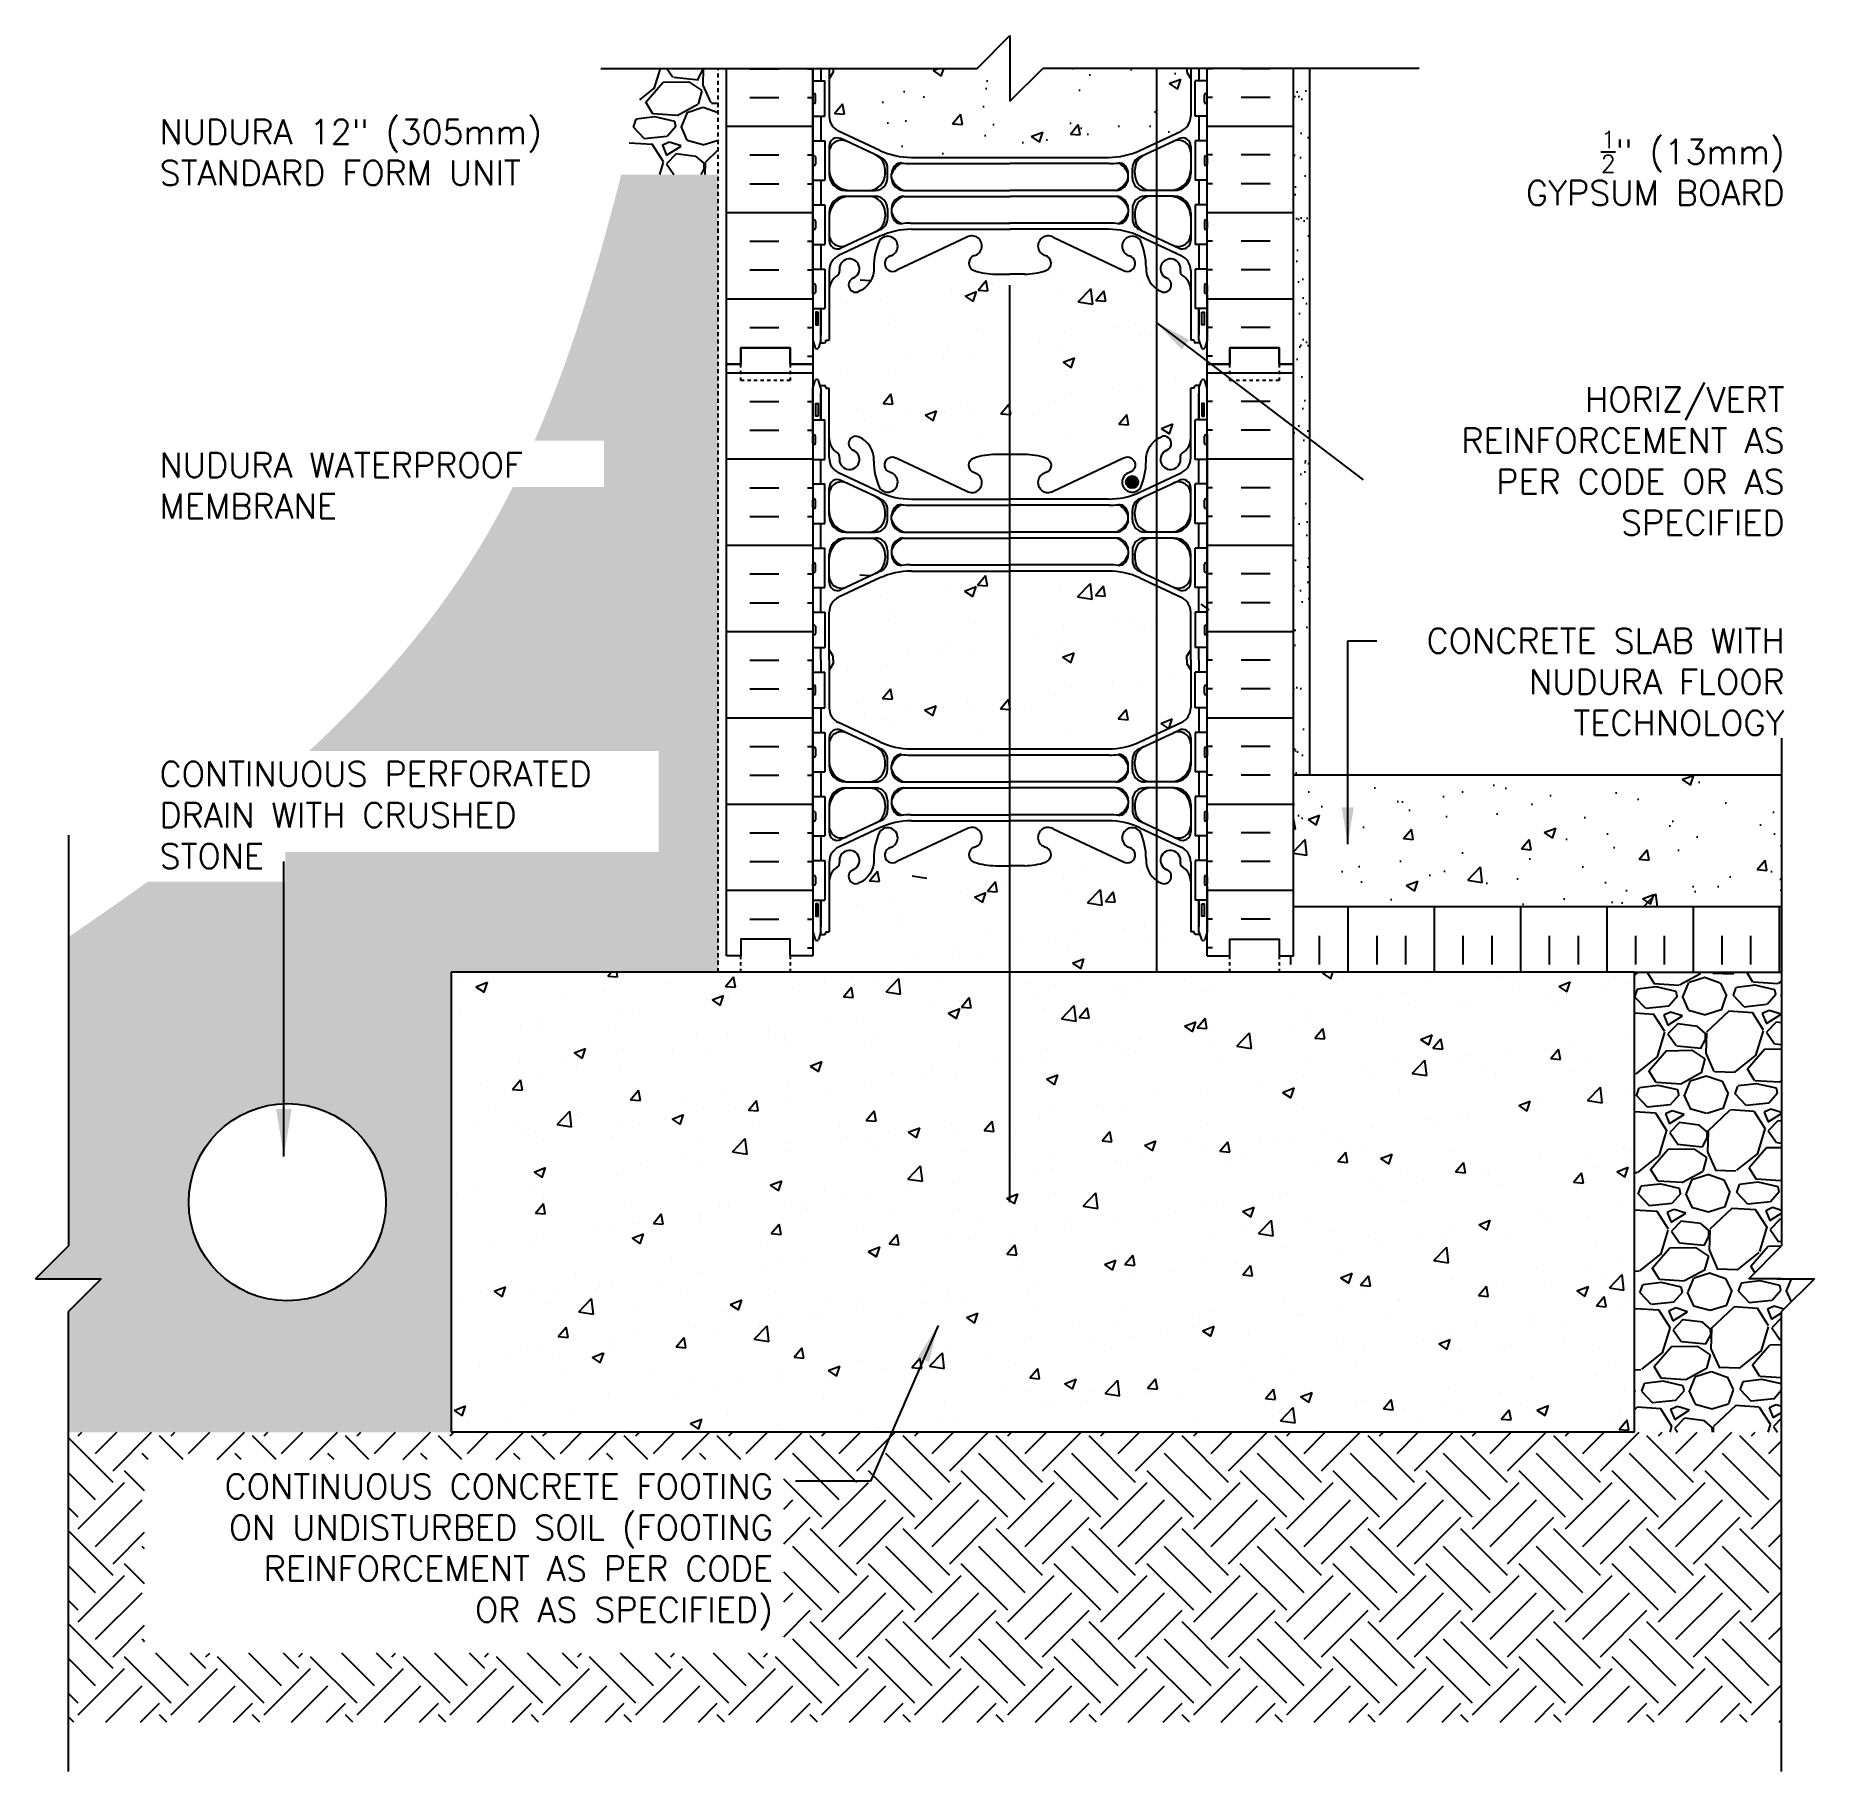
# Model space of a CAD drawing. Header units: inches. Extents: x -50.4 to 3.7, y 129.4 to 182.3.
import ezdxf

# ---------------------------------------------------------------- set-up
doc = ezdxf.new("R2010")
doc.units = ezdxf.units.IN
doc.header["$LTSCALE"] = 0.5
doc.header["$MEASUREMENT"] = 0
doc.linetypes.add('DASHED2', pattern=[0.375, 0.25, -0.125])
for name, color, linetype in [('HATCH', 12, 'Continuous'), ('line25', 2, 'Continuous'), ('LINE3', 3, 'Continuous'), ('LINE50', 5, 'Continuous'), ('LINE9', 9, 'Continuous'), ('TEXT', 4, 'Continuous'), ('Web_Edge', 9, 'Continuous')]:
    doc.layers.add(name, color=color, linetype=linetype)
doc.styles.add('DIM', font='romans.shx', dxfattribs={"width": 0.7})
doc.styles.add('ROMANS', font='romans')
doc.styles.get("Standard").update_dxf_attribs({"font": 'romans.shx'})
doc.dimstyles.new('ext', dxfattribs={"dimscale": 12, "dimtxt": 0.09375, "dimasz": 0.09375, "dimexe": 0.09375, "dimexo": 0.0625, "dimgap": 0.0625, "dimtad": 0, "dimjust": 1, "dimdec": 1, "dimzin": 3, "dimdsep": 46, "dimlunit": 4, "dimtxsty": 'DIM', "dimcen": 0.09, "dimdle": 0.09375, "dimclrt": 4, "dimadec": 0, "dimazin": 0, "dimtfac": 1, "dimtdec": 1, "dimtmove": 2, "dimatfit": 3, "dimfxl": 0, "dimfrac": 2, "dimtolj": 1, "dimtzin": 0, "dimarcsym": 0})
doc.dimstyles.new('ext_12', dxfattribs={"dimscale": 12, "dimtxt": 0.09375, "dimasz": 0.09375, "dimexe": 0.09375, "dimexo": 0.0625, "dimgap": 0.0625, "dimtad": 1, "dimdec": 1, "dimzin": 3, "dimdsep": 46, "dimlunit": 4, "dimtxsty": 'DIM', "dimcen": 0.09, "dimdle": 0.09375, "dimclrt": 4, "dimadec": 0, "dimazin": 0, "dimtfac": 1, "dimtdec": 1, "dimtmove": 2, "dimatfit": 3, "dimfxl": 0, "dimfrac": 2, "dimtolj": 1, "dimtzin": 0, "dimarcsym": 0})
doc.dimstyles.get("Standard").update_dxf_attribs({"dimtxt": 0.18, "dimasz": 0.18, "dimexe": 0.18, "dimexo": 0.0625, "dimgap": 0.09, "dimtad": 0, "dimtih": 1, "dimtoh": 1, "dimdec": 4, "dimzin": 0, "dimdsep": 46, "dimtxsty": 'Standard', "dimcen": 0.09, "dimadec": 0, "dimazin": 0, "dimtfac": 1, "dimtdec": 4, "dimtofl": 0, "dimtmove": 0, "dimatfit": 3, "dimfxl": 0, "dimtolj": 1, "dimtzin": 0, "dimarcsym": 0})
pattern_1 = [(229.0128, (2.10731, 3.03724), (-23.52512434, -27.41474946), [0.403608, -39.957264]), (185.9697, (1.84259, 2.73257), (35.94216342, 3.6278037), [0.692604, -68.567775]), (133.5104, (1.15374, 2.66054), (30.57133288, -32.47142825), [0.488364, -48.348096]), (268.2737, (-0.00299, 1.89024), (1.95238674, 60.0432196), [0.630714, -62.440674]), (293.8337, (-0.02199, 1.25981), (-15.62603158, 35.73271965), [0.618465, -61.22812]), (358.2737, (0.22792, 0.69408), (-60.0432196, 1.95238674), [0.630714, -62.440674]), (38.6942, (0.85835, 0.67508), (-38.470510454, -30.67604631), [0.834087, -82.574547]), (73.2553, (1.50935, 1.19652), (19.844975254, 66.356437674), [0.787464, -77.958963]), (122.4296, (1.73622, 1.9506), (-24.67701297, 38.57518704), [0.63285, -62.65222]), (176.2364, (1.39685, 2.48476), (33.04733355, -2.42358823), [0.722496, -35.40229]), (223.3974, (0.67591, 2.53218), (-35.41861008, -33.623237206), [0.934344, -92.500125]), (139.8141, (2.96708, 1.91207), (-21.3109536, 17.63074976), [0.318903, -31.57153]), (172.4692, (2.72345, 2.11785), (39.09876982, -5.31846614), [0.60671, -60.064533]), (226, (2.122, 2.1974), (0.052357, -2.999544), [0.424263, -3.818376]), (204.1986, (1.90572, 2.55365), (14.8930001, 6.2608762), [0.228474, -22.618845]), (292.8014, (1.6973, 2.46), (-3.1566145, 8.9462729), [0.32311, -15.832386]), (31.9638, (1.82254, 2.16214), (8.8939088, 6.1561652), [0.524787, -16.96807]), (162.5651, (2.2678, 2.43995), (6.0514446, -2.894824), [0.379473, -9.10736]), (17.3895, (-0.04241, 2.42963), (29.83836617, 9.5221797), [0.5316, -52.628535]), (71.3462, (0.4649, 2.5885), (-11.42222856, -33.20440897), [0.445983, -44.152224]), (294.1986, (2.2573, 3.03986), (-6.2608762, 14.8930001), [0.456945, -22.390374]), (344.6105, (2.4446, 2.62306), (-30.15250873, 8.47503508), [0.5316, -52.628535]), (340.444, (-0.00995, 0.5699), (-15.1024352, 5.737288), [0.51264, -25.11937]), (295.7751, (0.47312, 0.39832), (-15.5736216, 32.73319852), [0.429534, -42.52393]), (67.8014, (2.33964, 0.04084), (5.7373041, 15.1024291), [0.456945, -22.390374]), (18.354, (2.51229, 0.46392), (-38.78463758, -12.6787998), [0.502893, -49.786272]), (70.444, (0.86987, 0.0152), (-5.737288, -15.1024352), [0.25632, -25.37569]), (102.3099, (2.1597, 0.0377), (-3.2089649, 11.9458175), [0.15297, -15.144087]), (166.9638, (2.12706, 0.18715), (9.050988, -2.8424656), [0.618465, -11.75085]), (187.009, (1.52453, 0.32666), (29.94307292, 3.52311322), [0.57315, -56.74177]), (304.6901, (1.82726, 1.8922), (-3.1042615, 5.9467276), [0.432666, -10.383987]), (354.1572, (2.0735, 1.53642), (51.09694541, -5.109037466), [0.755382, -74.78269]), (61.9454, (2.82496, 1.45952), (-11.63167187, -21.20623163), [0.30887, -30.57802]), (91, (2.9702, 1.732), (-3.0519, 2.947186), [0.18, -2.82]), (121.2564, (1.46297, 0.4156), (12.36465767, -20.78738036), [0.416772, -41.26056]), (49.0128, (1.24672, 0.77188), (23.52512434, 27.41474946), [0.807216, -39.553656]), (1, (1.7762, 1.3812), (2.947186, 3.0519), [0.78, -2.22]), (326.3048, (2.55605, 1.39482), (-30.36191462, 20.47325553), [0.474342, -46.959822]), (255.0546, (2.9507, 1.13167), (-2.7901139, -12.0505299), [0.436806, -21.403524]), (208.646, (2.83805, 0.70964), (-56.46773345, -30.99024094), [0.711195, -70.408422]), (176.4261, (2.2139, 0.3687), (-39.04641873, 2.31888361), [0.752397, -74.487222])]

msp = doc.modelspace()

# ---------------------------------------------------------------- texts
at = {"layer": 'TEXT', "char_height": 0.75}
for s, insert, width, attachment_point in [('NUDURA 12" (305mm) STANDARD FORM UNIT', (-46.667, 179.715), 15.85848, 1), ('NUDURA WATERPROOF MEMBRANE ', (-46.667, 169.573), 15.85848, 1), ('CONTINUOUS PERFORATED \\PDRAIN WITH CRUSHED \\PSTONE  ', (-46.667, 160.176), 15.85848, 1), ('CONTINUOUS CONCRETE FOOTING ON UNDISTURBED SOIL (FOOTING REINFORCEMENT AS PER CODE OR AS SPECIFIED)', (-28.004, 136.119), 18.6698, 6)]:
    msp.add_mtext(s, dxfattribs=dict(at, insert=insert, width=width, attachment_point=attachment_point))
at = {"layer": 'TEXT', "char_height": 0.75, "attachment_point": 6, "style": 'ROMANS'}
for s, insert, width in [('\\A1;{\\H0.7x;\\S1/2;}" (13mm) \\PGYPSUM BOARD', (2.78, 178.235), 11.98734), ('HORIZ/VERT REINFORCEMENT AS PER CODE OR AS SPECIFIED', (2.78, 169.32), 11.98734), ('CONCRETE SLAB WITH NUDURA FLOOR TECHNOLOGY ', (2.78, 162.603), 14.1811)]:
    msp.add_mtext(s, dxfattribs=dict(at, insert=insert, width=width))

# ---------------------------------------------------------------- hatches: boundary and pattern name
h = msp.add_hatch()
h.set_pattern_fill('ANSI31', color=256, style=0)
h.paths.add_polyline_path([(-46.854, 160.364), (-31.765, 160.364), (-31.765, 156.346), (-46.854, 156.346)], flags=25)
at = {"layer": 'HATCH'}
h = msp.add_hatch(dxfattribs=at)
h.set_pattern_fill('AR-CONC', color=256, scale=0.5, style=0)
h.paths.add_polyline_path([(-15.292, 179.816), (-15.292, 180.957), (-15.412, 181.157), (-15.412, 181.269), (-19.792, 181.269), (-20.792, 180.269), (-20.792, 181.269), (-20.792, 182.269), (-21.792, 181.269), (-26.172, 181.269), (-26.172, 181.157), (-26.292, 180.957), (-26.292, 179.816, 0.291097), (-26.004, 179.363), (-24.746, 178.774, 0.109869), (-23.792, 178.562), (-20.792, 178.562), (-17.792, 178.562, 0.109869), (-16.838, 178.774), (-15.58, 179.363, 0.291097)])
h = msp.add_hatch(dxfattribs=at)
h.set_pattern_fill('GRAVEL', color=256, scale=3, angle=1, style=0)
h.set_pattern_definition(pattern_1)
edge = h.paths.add_edge_path()
edge.add_line((-32.619, 178.037), (-29.667, 178.037))
edge.add_line((-29.667, 178.037), (-29.667, 181.269))
edge.add_line((-29.667, 181.269), (-31.822, 181.269))
edge.add_spline(control_points=[(-31.822, 181.269), (-32.083, 180.189), (-32.344, 179.109), (-32.619, 178.037)], knot_values=[29.469694, 29.469694, 29.469694, 29.469694, 32.724039, 32.724039, 32.724039, 32.724039], degree=3, periodic=0)
h = msp.add_hatch(dxfattribs=at)
h.set_pattern_fill('INSUL', color=256, scale=7, style=0)
h.set_pattern_definition([(7e-15, (-2952.9537, -224.7406), (0, 2.625), []), (7e-15, (-2952.9537, -223.8656), (0, 2.625), [0.875, -0.875]), (7e-15, (-2952.9537, -222.9906), (0, 2.625), [0.875, -0.875])])
h.paths.add_polyline_path([(-29.417, 181.269), (-26.792, 181.269), (-26.792, 172.269), (-27.48, 172.269), (-27.48, 172.769), (-28.98, 172.769), (-28.98, 172.269), (-29.417, 172.269)])
h = msp.add_hatch(dxfattribs=at)
h.set_pattern_fill('INSUL', color=256, scale=7, style=0)
h.set_pattern_definition([(180, (2911.3694, -224.7406), (0, 2.625), []), (180, (2911.3694, -223.8656), (0, 2.625), [0.875, -0.875]), (180, (2911.3694, -222.9906), (0, 2.625), [0.875, -0.875])])
h.paths.add_polyline_path([(-12.167, 181.269), (-14.792, 181.269), (-14.792, 172.269), (-14.105, 172.269), (-14.105, 172.769), (-12.605, 172.769), (-12.605, 172.269), (-12.167, 172.269)])
h = msp.add_hatch(dxfattribs=at)
h.set_pattern_fill('AR-SAND', color=256, scale=0.5, style=0)
h.set_pattern_definition([(37.5, (-19.79216, 171.7689), (-0.031497, 0.96341), [0, -0.76, 0, -0.85, 0, -0.8125]), (7.5, (-19.7922, 171.7689), (0.88489, 1.41107), [0, -0.41, 0, -0.685, 0, -0.2625]), (327.5, (-20.4072, 171.7689), (1.55707, 0.00283), [0, -0.25, 0, -0.9, 0, -1.175]), (317.5, (-20.4072, 171.7689), (1.50306, 0.43884), [0, -0.125, 0, -0.59, 0, -0.675])])
h.paths.add_polyline_path([(-11.667, 173.197), (-12.167, 173.197), (-12.167, 171.769), (-12.167, 168.732), (-11.667, 168.732)])
h.paths.add_polyline_path([(-11.667, 180.769), (-12.167, 180.769), (-12.167, 173.197), (-11.667, 173.197)])
h.paths.add_polyline_path([(-12.167, 158.769), (-11.667, 158.769), (-11.667, 168.732), (-12.167, 168.732)])
h = msp.add_hatch(dxfattribs=at)
h.set_pattern_fill('GRAVEL', color=256, scale=3, angle=1, style=0)
h.set_pattern_definition(pattern_1)
edge = h.paths.add_edge_path()
edge.add_spline(control_points=[(-35.917, 168.534), (-36.314, 167.742), (-37.965, 164.807), (-40.253, 162.229), (-42.12, 160.496)], knot_values=[9.189847, 9.189847, 9.189847, 9.189847, 11.87991, 19.428878, 19.428878, 19.428878, 19.428878], degree=3, periodic=0)
edge.add_line((-42.12, 160.496), (-31.476, 160.496))
edge.add_line((-31.476, 160.496), (-31.476, 157.429))
edge.add_line((-31.476, 157.429), (-42.84, 157.429))
edge.add_line((-42.84, 157.429), (-42.84, 156.518))
edge.add_line((-42.84, 156.518), (-47.033, 156.518))
edge.add_spline(control_points=[(-47.033, 156.518), (-47.83, 155.944), (-48.634, 155.39), (-49.438, 154.835)], knot_values=[0, 0, 0, 0, 2.936127, 2.936127, 2.936127, 2.936127], degree=3, periodic=0)
edge.add_line((-49.438, 154.835), (-49.438, 145.442))
edge.add_line((-49.438, 145.442), (-50.438, 144.442))
edge.add_line((-50.438, 144.442), (-49.438, 144.442))
edge.add_line((-49.438, 144.442), (-48.438, 144.442))
edge.add_line((-48.438, 144.442), (-49.438, 143.442))
edge.add_line((-49.438, 143.442), (-49.438, 139.769))
edge.add_line((-49.438, 139.769), (-37.792, 139.769))
edge.add_line((-37.792, 139.769), (-37.792, 153.769))
edge.add_line((-37.792, 153.769), (-29.667, 153.769))
edge.add_line((-29.667, 153.769), (-29.667, 178.037))
edge.add_line((-29.667, 178.037), (-32.619, 178.037))
edge.add_spline(control_points=[(-32.619, 178.037), (-33.332, 175.246), (-34.134, 172.505), (-35.257, 169.943)], knot_values=[21.00319, 21.00319, 21.00319, 21.00319, 29.469694, 29.469694, 29.469694, 29.469694], degree=3, periodic=0)
edge.add_line((-35.257, 169.943), (-33.14, 169.943))
edge.add_line((-33.14, 169.943), (-33.14, 168.534))
edge.add_line((-33.14, 168.534), (-35.917, 168.534))
edge = h.paths.add_edge_path(flags=16)
edge.add_arc((-42.777, 146.769), 3, 0, 360)
h = msp.add_hatch(dxfattribs=at)
h.set_pattern_fill('INSUL', color=256, scale=7, style=0)
h.set_pattern_definition([(0, (-2952.9537, -242.7406), (0, 2.625), []), (0, (-2952.9537, -241.8656), (0, 2.625), [0.875, -0.875]), (0, (-2952.9537, -240.9906), (0, 2.625), [0.875, -0.875])])
h.paths.add_polyline_path([(-29.417, 154.269), (-28.98, 154.269), (-28.98, 154.769), (-27.48, 154.769), (-27.48, 154.269), (-26.792, 154.269), (-26.792, 172.269), (-27.48, 172.269), (-27.48, 172.769), (-28.98, 172.769), (-28.98, 172.269), (-29.417, 172.269)])
h = msp.add_hatch(dxfattribs=at)
h.set_pattern_fill('INSUL', color=256, scale=7, style=0)
h.set_pattern_definition([(180, (2911.3694, -242.7406), (0, 2.625), []), (180, (2911.3694, -241.8656), (0, 2.625), [0.875, -0.875]), (180, (2911.3694, -240.9906), (0, 2.625), [0.875, -0.875])])
h.paths.add_polyline_path([(-12.167, 154.269), (-12.605, 154.269), (-12.605, 154.769), (-14.105, 154.769), (-14.105, 154.269), (-14.792, 154.269), (-14.792, 172.269), (-14.105, 172.269), (-14.105, 172.769), (-12.605, 172.769), (-12.605, 172.269), (-12.167, 172.269)])
h = msp.add_hatch(dxfattribs=at)
h.set_pattern_fill('AR-CONC', color=256, scale=0.5, style=0)
h.set_pattern_definition([(50, (-11.043, -78.7908), (3.5863, -0.31376), [0.375, -4.125]), (355, (-11.043, -78.7908), (-0.693757, 3.76096), [0.3, -3.3]), (100.4514, (-10.7442, -78.817), (2.892547, 3.4472), [0.3187, -3.50571]), (46.1842, (-11.043, -77.7908), (5.336205, -0.827595), [0.5625, -6.1875]), (96.6356, (-10.5984, -77.8597), (4.67331, 4.87059), [0.47805, -5.25856]), (351.1842, (-11.043, -77.791), (4.67331, 4.87059), [0.45, -4.95]), (21, (-10.543, -78.0408), (2.984535, -2.013094), [0.375, -4.125]), (326, (-10.543, -78.0408), (1.216577, 3.62575), [0.3, -3.3]), (71.4514, (-10.2944, -78.2085), (4.201113, 1.61265), [0.3187, -3.50571]), (37.5, (-11.0431, -78.7908), (0.060799, 1.664469), [0, -3.26, 0, -3.35, 0, -3.3125]), (7.5, (-11.043, -78.7908), (1.315348, 1.972059), [0, -1.91, 0, -3.185, 0, -1.2625]), (327.5, (-12.1581, -78.7908), (2.669112, -0.112774), [0, -1.25, 0, -3.9, 0, -5.175]), (317.5, (-12.658, -78.7908), (2.91593, 0.500525), [0, -1.625, 0, -2.59, 0, -3.675])])
h.paths.add_polyline_path([(2.684, 155.769), (2.684, 159.769), (-12.167, 159.769), (-12.167, 155.769)])
h = msp.add_hatch(dxfattribs=at)
h.set_pattern_fill('INSUL', color=256, scale=7, angle=90, style=0)
h.paths.add_polyline_path([(-1.792, 153.769), (2.684, 153.769), (2.684, 155.769), (-12.167, 155.769), (-12.167, 154.269), (-12.605, 154.269), (-12.605, 153.769)])
h = msp.add_hatch(dxfattribs=at)
h.set_pattern_fill('GRAVEL', color=256, scale=3, angle=1, style=0)
h.set_pattern_definition(pattern_1)
h.paths.add_polyline_path([(2.684, 153.769), (-1.792, 153.769), (-1.792, 139.769), (2.684, 139.769), (2.684, 143.442), (3.684, 144.442), (2.684, 144.442), (1.684, 144.442), (2.684, 145.442)])
h = msp.add_hatch(dxfattribs=at)
h.set_pattern_fill('EARTH', color=256, scale=8, angle=45, style=0)
h.paths.add_polyline_path([(-27.676, 133.051), (-47.12, 133.051), (-47.12, 138.939), (-27.676, 138.939)], flags=16)
h.paths.add_polyline_path([(-49.438, 139.769), (-49.438, 130.948), (2.684, 130.948), (2.684, 139.769)])
at = {"layer": 'LINE3'}
msp.add_hatch(color=256, dxfattribs=at).paths.add_polyline_path([(-16.886, 168.68, 1), (-17.261, 168.68, 1)])

# ---------------------------------------------------------------- linework, layer by layer
at = {"layer": 'HATCH'}
for p, q in [((-25.347, 174.838), (-25.048, 174.812)), ((-19.439, 174.934), (-19.439, 174.934)), ((-22.584, 174.52), (-22.584, 174.52)), ((-22.158, 174.342), (-21.808, 174.477)), ((-22.158, 174.342), (-21.91, 174.174)), ((-21.909, 174.174), (-21.808, 174.477)), ((-21.807, 174.713), (-21.807, 174.713)), ((-21.76, 174.524), (-21.519, 174.811)), ((-21.76, 174.524), (-21.461, 174.498)), ((-21.461, 174.498), (-21.519, 174.811)), ((-21.333, 174.685), (-21.333, 174.685)), ((-19.273, 174.491), (-19.273, 174.491)), ((-18.716, 174.162), (-18.327, 174.567)), ((-18.271, 174.093), (-18.327, 174.568)), ((-18.174, 174.21), (-17.933, 174.498)), ((-17.875, 174.184), (-17.933, 174.498)), ((-16.747, 174.811), (-16.747, 174.811)), ((-25.742, 174.104), (-25.742, 174.104)), ((-24.723, 174.212), (-24.723, 174.212)), ((-24.437, 173.764), (-24.437, 173.764)), ((-21.84, 174.139), (-21.84, 174.139)), ((-18.716, 174.162), (-18.271, 174.093)), ((-18.174, 174.21), (-17.875, 174.184)), ((-24.484, 173.477), (-24.484, 173.477)), ((-21.815, 173.364), (-21.815, 173.364)), ((-19.146, 173.251), (-19.146, 173.251)), ((-17.597, 173.377), (-17.597, 173.377)), ((-16.982, 173.463), (-16.982, 173.463)), ((-16.345, 173.542), (-16.345, 173.542)), ((-22.648, 172.712), (-22.648, 172.712)), ((-20.754, 172.962), (-20.754, 172.962)), ((-19.897, 172.963), (-19.897, 172.963)), ((-19.334, 172.826), (-19.334, 172.826)), ((-16.808, 173.146), (-16.808, 173.146)), ((-16.477, 173.139), (-16.477, 173.139)), ((-23.9, 172.548), (-23.9, 172.548)), ((-22.813, 172.462), (-22.813, 172.462)), ((-21.901, 172.474), (-21.901, 172.474)), ((-19.174, 172.329), (-18.824, 172.463)), ((-19.174, 172.329), (-18.925, 172.161)), ((-18.925, 172.161), (-18.824, 172.463)), ((-25.729, 171.962), (-25.729, 171.962)), ((-24.498, 172.099), (-24.498, 172.099)), ((-17.66, 171.57), (-17.66, 171.57)), ((-15.767, 171.82), (-15.767, 171.82)), ((-24.653, 171.077), (-24.412, 171.364)), ((-24.653, 171.077), (-24.354, 171.051)), ((-24.354, 171.051), (-24.412, 171.364)), ((-21.066, 170.763), (-20.825, 171.05)), ((-20.767, 170.737), (-20.825, 171.05)), ((-19.395, 171.162), (-19.395, 171.162)), ((-18.912, 171.405), (-18.912, 171.405)), ((-16.869, 171.482), (-16.869, 171.482)), ((-25.458, 170.922), (-25.458, 170.922)), ((-25.215, 170.576), (-25.215, 170.576)), ((-23.963, 170.74), (-23.963, 170.74)), ((-23.375, 170.716), (-23.025, 170.851)), ((-23.375, 170.716), (-23.126, 170.549)), ((-23.126, 170.549), (-23.025, 170.851)), ((-22.789, 170.809), (-22.789, 170.809)), ((-22.07, 170.99), (-22.07, 170.99)), ((-21.962, 170.81), (-21.962, 170.81)), ((-21.066, 170.763), (-20.768, 170.737)), ((-20.119, 170.697), (-20.119, 170.697)), ((-17.48, 170.449), (-17.239, 170.737)), ((-17.45, 170.584), (-17.45, 170.584)), ((-17.181, 170.423), (-17.239, 170.737)), ((-24.559, 170.435), (-24.559, 170.435)), ((-24.403, 170.25), (-24.403, 170.25)), ((-21.734, 170.138), (-21.734, 170.138)), ((-19.065, 170.025), (-19.065, 170.025)), ((-17.48, 170.449), (-17.181, 170.423)), ((-17.188, 170.48), (-17.188, 170.48)), ((-16.189, 170.316), (-15.839, 170.45)), ((-16.189, 170.316), (-15.94, 170.148)), ((-15.94, 170.148), (-15.839, 170.45)), ((-14.781, 170.471), (-14.781, 170.471)), ((-25.363, 165.862), (-25.064, 165.836)), ((-21.823, 165.737), (-21.823, 165.737)), ((-21.776, 165.548), (-21.535, 165.836)), ((-21.477, 165.522), (-21.535, 165.836)), ((-21.349, 165.709), (-21.349, 165.709)), ((-19.455, 165.958), (-19.455, 165.958)), ((-16.763, 165.835), (-16.763, 165.835)), ((-25.758, 165.128), (-25.758, 165.128)), ((-24.739, 165.236), (-24.739, 165.236)), ((-22.6, 165.544), (-22.6, 165.544)), ((-22.174, 165.366), (-21.824, 165.501)), ((-22.174, 165.366), (-21.926, 165.199)), ((-21.925, 165.199), (-21.824, 165.501)), ((-21.856, 165.163), (-21.856, 165.163)), ((-21.776, 165.548), (-21.477, 165.522)), ((-19.289, 165.515), (-19.289, 165.515)), ((-18.732, 165.186), (-18.343, 165.592)), ((-18.732, 165.186), (-18.287, 165.117)), ((-18.287, 165.117), (-18.343, 165.592)), ((-18.19, 165.234), (-17.949, 165.522)), ((-18.19, 165.234), (-17.891, 165.208)), ((-17.891, 165.208), (-17.949, 165.522)), ((-24.453, 164.788), (-24.453, 164.788)), ((-16.361, 164.566), (-16.361, 164.566)), ((-14.989, 164.966), (-14.74, 164.798)), ((-24.5, 164.501), (-24.5, 164.501)), ((-21.831, 164.388), (-21.831, 164.388)), ((-19.162, 164.276), (-19.162, 164.276)), ((-17.613, 164.402), (-17.613, 164.402)), ((-16.998, 164.488), (-16.998, 164.488)), ((-16.824, 164.171), (-16.824, 164.171)), ((-16.493, 164.163), (-16.493, 164.163)), ((-23.916, 163.572), (-23.916, 163.572)), ((-22.829, 163.487), (-22.829, 163.487)), ((-22.664, 163.737), (-22.664, 163.737)), ((-21.917, 163.498), (-21.917, 163.498)), ((-20.77, 163.986), (-20.77, 163.986)), ((-19.914, 163.987), (-19.914, 163.987)), ((-19.35, 163.85), (-19.35, 163.85)), ((-19.19, 163.353), (-18.84, 163.488)), ((-18.941, 163.185), (-18.84, 163.488)), ((-25.745, 162.986), (-25.745, 162.986)), ((-24.514, 163.124), (-24.514, 163.124)), ((-19.19, 163.353), (-18.941, 163.185)), ((-24.669, 162.101), (-24.428, 162.388)), ((-24.37, 162.075), (-24.428, 162.388)), ((-18.928, 162.43), (-18.928, 162.43)), ((-17.676, 162.594), (-17.676, 162.594)), ((-16.885, 162.506), (-16.885, 162.506)), ((-15.783, 162.844), (-15.783, 162.844)), ((-25.474, 161.946), (-25.474, 161.946)), ((-24.669, 162.101), (-24.37, 162.075)), ((-23.391, 161.741), (-23.041, 161.875)), ((-23.142, 161.573), (-23.041, 161.875)), ((-22.805, 161.833), (-22.805, 161.833)), ((-22.086, 162.014), (-22.086, 162.014)), ((-21.978, 161.834), (-21.978, 161.834)), ((-21.082, 161.787), (-20.841, 162.075)), ((-20.784, 161.761), (-20.841, 162.075)), ((-19.411, 162.186), (-19.411, 162.186)), ((-25.231, 161.6), (-25.231, 161.6)), ((-24.575, 161.459), (-24.575, 161.459)), ((-23.979, 161.765), (-23.979, 161.765)), ((-23.391, 161.741), (-23.142, 161.573)), ((-21.082, 161.787), (-20.784, 161.761)), ((-20.136, 161.721), (-20.136, 161.721)), ((-17.496, 161.474), (-17.255, 161.761)), ((-17.496, 161.474), (-17.197, 161.447)), ((-17.466, 161.608), (-17.466, 161.608)), ((-17.197, 161.447), (-17.255, 161.761)), ((-17.204, 161.504), (-17.204, 161.504)), ((-16.205, 161.34), (-15.855, 161.474)), ((-16.205, 161.34), (-15.957, 161.172)), ((-15.956, 161.172), (-15.855, 161.475)), ((-14.797, 161.495), (-14.797, 161.495)), ((-24.42, 161.275), (-24.42, 161.275)), ((-21.75, 161.162), (-21.75, 161.162)), ((-19.081, 161.049), (-19.081, 161.049)), ((-25.062, 156.552), (-24.821, 156.839)), ((-25.062, 156.552), (-24.763, 156.526)), ((-24.763, 156.526), (-24.82, 156.839)), ((-23.767, 156.703), (-23.323, 156.634)), ((-21.522, 156.427), (-21.522, 156.427)), ((-21.475, 156.238), (-21.234, 156.525)), ((-21.176, 156.212), (-21.234, 156.525)), ((-19.481, 156.948), (-19.481, 156.948)), ((-19.154, 156.648), (-19.154, 156.648)), ((-18.606, 156.927), (-18.606, 156.927)), ((-16.812, 156.835), (-16.812, 156.835)), ((-16.462, 156.525), (-16.462, 156.525)), ((-24.438, 155.926), (-24.438, 155.926)), ((-22.3, 156.234), (-22.3, 156.234)), ((-21.873, 156.056), (-21.523, 156.191)), ((-21.873, 156.056), (-21.625, 155.888)), ((-21.625, 155.888), (-21.523, 156.191)), ((-21.475, 156.238), (-21.176, 156.212)), ((-21.048, 156.399), (-21.048, 156.399)), ((-18.988, 156.205), (-18.988, 156.205)), ((-18.431, 155.876), (-18.042, 156.282)), ((-18.431, 155.876), (-17.986, 155.807)), ((-17.986, 155.807), (-18.042, 156.282)), ((-17.889, 155.924), (-17.648, 156.212)), ((-17.889, 155.924), (-17.59, 155.898)), ((-17.59, 155.898), (-17.648, 156.212)), ((-25.457, 155.818), (-25.457, 155.818)), ((-24.152, 155.478), (-24.152, 155.478)), ((-21.555, 155.853), (-21.555, 155.853)), ((-24.199, 155.191), (-24.199, 155.191)), ((-21.53, 155.078), (-21.53, 155.078)), ((-18.861, 154.966), (-18.861, 154.966)), ((-17.312, 155.092), (-17.312, 155.092)), ((-16.697, 155.178), (-16.697, 155.178)), ((-16.523, 154.86), (-16.523, 154.86)), ((-16.192, 154.853), (-16.192, 154.853)), ((-16.06, 155.256), (-16.06, 155.256)), ((-23.615, 154.262), (-23.615, 154.262)), ((-22.363, 154.426), (-22.363, 154.426)), ((-20.47, 154.676), (-20.47, 154.676)), ((-19.613, 154.677), (-19.613, 154.677)), ((-19.049, 154.54), (-19.049, 154.54)), ((-33.029, 153.648), (-32.928, 153.769)), ((-32.73, 153.622), (-32.757, 153.769)), ((-28.283, 153.755), (-28.283, 153.755)), ((-24.213, 153.813), (-24.213, 153.813)), ((-22.529, 154.176), (-22.529, 154.176)), ((-21.616, 154.188), (-21.616, 154.188)), ((-18.889, 154.043), (-18.539, 154.177)), ((-18.889, 154.043), (-18.64, 153.875)), ((-18.64, 153.875), (-18.539, 154.178)), ((-13.323, 153.75), (-13.323, 153.75)), ((-12.093, 153.72), (-12.093, 153.72)), ((-11.282, 153.737), (-11.198, 153.769)), ((-11.282, 153.737), (-11.033, 153.569)), ((-11.033, 153.569), (-10.966, 153.769)), ((-37.608, 153.556), (-37.608, 153.556)), ((-37.04, 153.326), (-36.69, 153.46)), ((-37.04, 153.326), (-36.791, 153.158)), ((-36.791, 153.158), (-36.689, 153.46)), ((-33.134, 153.18), (-33.134, 153.18)), ((-33.029, 153.648), (-32.73, 153.622)), ((-31.24, 153.429), (-31.24, 153.429)), ((-29.443, 153.334), (-29.202, 153.622)), ((-29.443, 153.334), (-29.144, 153.308)), ((-29.144, 153.308), (-29.202, 153.622)), ((-27.412, 153.291), (-27.412, 153.291)), ((-26.431, 153.493), (-26.431, 153.493)), ((-25.857, 153.02), (-25.616, 153.308)), ((-25.558, 152.994), (-25.615, 153.308)), ((-25.614, 153.642), (-25.614, 153.642)), ((-25.444, 153.676), (-25.444, 153.676)), ((-24.886, 153.611), (-24.886, 153.611)), ((-24.562, 153.172), (-24.173, 153.578)), ((-24.562, 153.172), (-24.118, 153.103)), ((-24.118, 153.103), (-24.173, 153.578)), ((-22.945, 153.53), (-22.945, 153.53)), ((-20.276, 153.417), (-20.276, 153.417)), ((-19.401, 153.396), (-19.401, 153.396)), ((-17.607, 153.304), (-17.607, 153.304)), ((-17.375, 153.284), (-17.375, 153.284)), ((-16.791, 153.532), (-16.791, 153.532)), ((-15.54, 153.697), (-15.54, 153.697)), ((-15.482, 153.534), (-15.482, 153.534)), ((-14.938, 153.191), (-14.938, 153.191)), ((-14.661, 153.368), (-14.661, 153.368)), ((-10.654, 153.637), (-10.654, 153.637)), ((-7.985, 153.525), (-7.985, 153.525)), ((-5.828, 153.648), (-5.828, 153.648)), ((-5.5, 153.22), (-5.5, 153.22)), ((-5.316, 153.412), (-5.316, 153.412)), ((-4.249, 153.385), (-4.249, 153.385)), ((-4.096, 153.337), (-3.746, 153.471)), ((-4.096, 153.337), (-3.847, 153.169)), ((-3.847, 153.169), (-3.746, 153.471)), ((-2.646, 153.299), (-2.646, 153.299)), ((-2.355, 153.634), (-2.355, 153.634)), ((-1.939, 153.423), (-1.939, 153.423)), ((-34.385, 153.015), (-34.385, 153.015)), ((-29.979, 152.939), (-29.979, 152.939)), ((-29.854, 152.925), (-29.504, 153.06)), ((-29.854, 152.925), (-29.605, 152.757)), ((-29.605, 152.757), (-29.504, 153.06)), ((-29.347, 152.992), (-29.347, 152.992)), ((-25.857, 153.02), (-25.558, 152.994)), ((-23.094, 152.702), (-23.094, 152.702)), ((-22.668, 152.525), (-22.318, 152.659)), ((-22.419, 152.357), (-22.318, 152.659)), ((-22.317, 152.895), (-22.317, 152.895)), ((-22.27, 152.707), (-22.029, 152.994)), ((-22.27, 152.707), (-21.971, 152.681)), ((-21.971, 152.681), (-22.029, 152.994)), ((-21.843, 152.867), (-21.843, 152.867)), ((-19.949, 153.116), (-19.949, 153.116)), ((-19.783, 152.673), (-19.783, 152.673)), ((-19.226, 152.344), (-18.837, 152.75)), ((-18.781, 152.275), (-18.837, 152.75)), ((-18.684, 152.393), (-18.443, 152.68)), ((-18.385, 152.367), (-18.443, 152.68)), ((-17.257, 152.993), (-17.257, 152.993)), ((-12.269, 153.078), (-12.269, 153.078)), ((-11.66, 152.647), (-11.66, 152.647)), ((-9.6, 152.966), (-9.6, 152.966)), ((-8.744, 153.148), (-8.744, 153.148)), ((-8.658, 152.804), (-8.658, 152.804)), ((-7.032, 152.751), (-7.032, 152.751)), ((-6.93, 152.853), (-6.93, 152.853)), ((-4.464, 153.103), (-4.464, 153.103)), ((-4.261, 152.74), (-4.261, 152.74)), ((-37.543, 152.599), (-37.543, 152.599)), ((-35.671, 152.111), (-35.671, 152.111)), ((-35.101, 152.244), (-35.101, 152.244)), ((-32.576, 152.564), (-32.576, 152.564)), ((-32.263, 152.492), (-32.263, 152.492)), ((-26.252, 152.287), (-26.252, 152.287)), ((-25.233, 152.395), (-25.233, 152.395)), ((-22.668, 152.525), (-22.42, 152.357)), ((-22.35, 152.321), (-22.35, 152.321)), ((-19.226, 152.344), (-18.781, 152.275)), ((-18.684, 152.393), (-18.385, 152.367)), ((-15.483, 152.124), (-15.133, 152.259)), ((-15.483, 152.124), (-15.234, 151.957)), ((-15.234, 151.957), (-15.132, 152.259)), ((-15.098, 152.079), (-14.857, 152.366)), ((-14.799, 152.053), (-14.857, 152.367)), ((-14.576, 152.147), (-14.576, 152.147)), ((-11.804, 152.39), (-11.804, 152.39)), ((-10.552, 152.555), (-10.552, 152.555)), ((-9.629, 152.376), (-9.629, 152.376)), ((-37.669, 151.892), (-37.669, 151.892)), ((-35.179, 151.991), (-35.179, 151.991)), ((-33.001, 151.998), (-33.001, 151.998)), ((-30.332, 151.885), (-30.332, 151.885)), ((-29.398, 151.873), (-29.398, 151.873)), ((-28.149, 151.894), (-28.149, 151.894)), ((-28.146, 152.037), (-28.146, 152.037)), ((-27.663, 151.772), (-27.663, 151.772)), ((-27.473, 151.626), (-27.473, 151.626)), ((-24.994, 151.66), (-24.994, 151.66)), ((-24.947, 151.946), (-24.947, 151.946)), ((-22.325, 151.547), (-22.325, 151.547)), ((-18.107, 151.56), (-18.107, 151.56)), ((-17.492, 151.646), (-17.492, 151.646)), ((-16.855, 151.725), (-16.855, 151.725)), ((-15.098, 152.079), (-14.799, 152.053)), ((-14.961, 151.974), (-14.961, 151.974)), ((-14.721, 151.704), (-14.721, 151.704)), ((-13.89, 151.517), (-13.5, 151.922)), ((-13.445, 151.448), (-13.5, 151.923)), ((-12.154, 152.056), (-12.154, 152.056)), ((-11.511, 151.765), (-11.27, 152.053)), ((-11.511, 151.765), (-11.212, 151.739)), ((-11.212, 151.739), (-11.27, 152.053)), ((-8.297, 151.724), (-7.947, 151.858)), ((-8.297, 151.724), (-8.048, 151.556)), ((-8.048, 151.556), (-7.947, 151.858)), ((-7.925, 151.452), (-7.684, 151.739)), ((-7.626, 151.426), (-7.684, 151.739)), ((-3.67, 151.662), (-3.67, 151.662)), ((-2, 151.759), (-2, 151.759)), ((-35.701, 151.043), (-35.701, 151.043)), ((-34.449, 151.207), (-34.449, 151.207)), ((-34.055, 151.313), (-33.705, 151.447)), ((-34.055, 151.313), (-33.806, 151.145)), ((-33.806, 151.145), (-33.705, 151.447)), ((-32.555, 151.457), (-32.555, 151.457)), ((-31.065, 151.394), (-31.065, 151.394)), ((-30.04, 151.274), (-30.04, 151.274)), ((-26.869, 150.912), (-26.519, 151.046)), ((-26.621, 150.744), (-26.519, 151.047)), ((-21.264, 151.144), (-21.264, 151.144)), ((-20.408, 151.146), (-20.408, 151.146)), ((-19.844, 151.009), (-19.844, 151.009)), ((-19.656, 151.434), (-19.656, 151.434)), ((-17.318, 151.329), (-17.318, 151.329)), ((-16.987, 151.321), (-16.987, 151.321)), ((-14.318, 151.209), (-14.318, 151.209)), ((-13.89, 151.517), (-13.445, 151.448)), ((-11.649, 151.096), (-11.649, 151.096)), ((-8.554, 150.689), (-8.164, 151.095)), ((-8.109, 150.62), (-8.164, 151.095)), ((-7.925, 151.452), (-7.626, 151.426)), ((-7.092, 151.086), (-7.092, 151.086)), ((-6.816, 151.248), (-6.816, 151.248)), ((-5.564, 151.412), (-5.564, 151.412)), ((-4.525, 151.439), (-4.525, 151.439)), ((-4.339, 151.138), (-4.098, 151.425)), ((-4.339, 151.138), (-4.04, 151.112)), ((-4.04, 151.112), (-4.098, 151.425)), ((-3.118, 151.165), (-3.118, 151.165)), ((-35.922, 150.201), (-35.681, 150.488)), ((-35.623, 150.175), (-35.681, 150.488)), ((-35.162, 150.579), (-35.162, 150.579)), ((-33.981, 150.893), (-33.981, 150.893)), ((-32.637, 150.899), (-32.637, 150.899)), ((-26.869, 150.912), (-26.621, 150.744)), ((-24.41, 150.73), (-24.41, 150.73)), ((-23.323, 150.645), (-23.323, 150.645)), ((-23.158, 150.895), (-23.158, 150.895)), ((-22.411, 150.657), (-22.411, 150.657)), ((-19.684, 150.512), (-19.334, 150.646)), ((-19.684, 150.512), (-19.435, 150.344)), ((-19.435, 150.344), (-19.334, 150.646)), ((-11.867, 150.583), (-11.867, 150.583)), ((-9.974, 150.832), (-9.974, 150.832)), ((-9.689, 150.712), (-9.689, 150.712)), ((-8.979, 150.983), (-8.979, 150.983)), ((-8.554, 150.689), (-8.109, 150.62)), ((-6.31, 150.87), (-6.31, 150.87)), ((-6.034, 150.665), (-6.034, 150.665)), ((-3.641, 150.757), (-3.641, 150.757)), ((-37.729, 150.227), (-37.729, 150.227)), ((-36.897, 150.393), (-36.897, 150.393)), ((-35.922, 150.201), (-35.623, 150.175)), ((-32.335, 149.887), (-32.094, 150.174)), ((-32.036, 149.861), (-32.094, 150.174)), ((-29.461, 150.065), (-29.461, 150.065)), ((-27.568, 150.315), (-27.568, 150.315)), ((-27.533, 149.962), (-27.533, 149.962)), ((-26.239, 150.145), (-26.239, 150.145)), ((-25.008, 150.282), (-25.008, 150.282)), ((-16.277, 150.002), (-16.277, 150.002)), ((-14.782, 150.039), (-14.782, 150.039)), ((-13.119, 150.418), (-13.119, 150.418)), ((-12.498, 150.111), (-12.148, 150.246)), ((-12.498, 150.111), (-12.249, 149.943)), ((-12.249, 149.944), (-12.148, 150.246)), ((-12.215, 150.391), (-12.215, 150.391)), ((-8.95, 150.164), (-8.95, 150.164)), ((-3.218, 149.861), (-2.828, 150.267)), ((-2.773, 149.792), (-2.828, 150.267)), ((-2.061, 150.094), (-2.061, 150.094)), ((-1.92, 150.068), (-1.92, 150.068)), ((-1.828, 150.105), (-1.828, 150.105)), ((-36.644, 149.556), (-36.644, 149.556)), ((-34.572, 149.129), (-34.182, 149.535)), ((-34.127, 149.06), (-34.182, 149.535)), ((-33.975, 149.443), (-33.975, 149.443)), ((-33.871, 149.485), (-33.871, 149.485)), ((-32.335, 149.887), (-32.037, 149.861)), ((-31.071, 149.299), (-30.72, 149.434)), ((-30.822, 149.132), (-30.72, 149.434)), ((-30.713, 149.9), (-30.713, 149.9)), ((-30.101, 149.61), (-30.101, 149.61)), ((-29.155, 149.644), (-29.155, 149.644)), ((-28.749, 149.573), (-28.508, 149.861)), ((-28.749, 149.573), (-28.45, 149.547)), ((-28.45, 149.547), (-28.508, 149.861)), ((-25.163, 149.26), (-24.922, 149.547)), ((-24.864, 149.233), (-24.922, 149.547)), ((-19.422, 149.588), (-19.422, 149.588)), ((-18.17, 149.753), (-18.17, 149.753)), ((-17.379, 149.665), (-17.379, 149.665)), ((-11.866, 149.664), (-11.866, 149.664)), ((-7.153, 149.422), (-7.153, 149.422)), ((-6.879, 149.44), (-6.879, 149.44)), ((-5.312, 149.711), (-4.962, 149.845)), ((-5.312, 149.711), (-5.064, 149.543)), ((-5.064, 149.543), (-4.962, 149.845)), ((-4.986, 149.69), (-4.986, 149.69)), ((-4.836, 149.567), (-4.836, 149.567)), ((-4.586, 149.774), (-4.586, 149.774)), ((-3.218, 149.861), (-2.773, 149.792)), ((-37.016, 149.071), (-37.016, 149.071)), ((-35.764, 149.235), (-35.764, 149.235)), ((-35.59, 148.884), (-35.59, 148.884)), ((-35.223, 148.915), (-35.223, 148.915)), ((-34.572, 149.129), (-34.127, 149.06)), ((-32.698, 149.235), (-32.698, 149.235)), ((-32.071, 149.143), (-32.071, 149.143)), ((-31.306, 149.33), (-31.306, 149.33)), ((-31.071, 149.299), (-30.822, 149.132)), ((-28.637, 149.217), (-28.637, 149.217)), ((-25.968, 149.105), (-25.968, 149.105)), ((-25.163, 149.26), (-24.864, 149.233)), ((-24.473, 148.923), (-24.473, 148.923)), ((-23.885, 148.899), (-23.535, 149.033)), ((-23.885, 148.899), (-23.636, 148.731)), ((-23.636, 148.731), (-23.535, 149.033)), ((-23.299, 148.992), (-23.299, 148.992)), ((-22.58, 149.172), (-22.58, 149.172)), ((-22.472, 148.992), (-22.472, 148.992)), ((-21.577, 148.946), (-21.335, 149.233)), ((-21.577, 148.946), (-21.278, 148.92)), ((-21.278, 148.92), (-21.335, 149.233)), ((-20.63, 148.879), (-20.63, 148.879)), ((-19.905, 149.344), (-19.905, 149.344)), ((-17.99, 148.632), (-17.749, 148.919)), ((-17.691, 148.606), (-17.749, 148.919)), ((-14.782, 149.163), (-14.782, 149.163)), ((-11.289, 148.86), (-11.289, 148.86)), ((-9.75, 149.047), (-9.75, 149.047)), ((-8.131, 149.276), (-8.131, 149.276)), ((-7.752, 149.067), (-7.752, 149.067)), ((-37.79, 148.563), (-37.79, 148.563)), ((-34.987, 148.643), (-34.987, 148.643)), ((-32.921, 148.771), (-32.921, 148.771)), ((-30.252, 148.659), (-30.252, 148.659)), ((-29.236, 148.301), (-28.846, 148.707)), ((-29.236, 148.301), (-28.791, 148.232)), ((-28.883, 148.342), (-28.883, 148.342)), ((-28.791, 148.232), (-28.846, 148.707)), ((-27.594, 148.297), (-27.594, 148.297)), ((-27.583, 148.546), (-27.583, 148.546)), ((-25.725, 148.758), (-25.725, 148.758)), ((-25.069, 148.618), (-25.069, 148.618)), ((-24.914, 148.433), (-24.914, 148.433)), ((-22.244, 148.32), (-22.244, 148.32)), ((-17.99, 148.632), (-17.691, 148.606)), ((-17.96, 148.766), (-17.96, 148.766)), ((-17.698, 148.663), (-17.698, 148.663)), ((-16.699, 148.499), (-16.349, 148.633)), ((-16.699, 148.499), (-16.451, 148.331)), ((-16.45, 148.331), (-16.349, 148.633)), ((-15.291, 148.654), (-15.291, 148.654)), ((-14.843, 148.375), (-14.843, 148.375)), ((-14.434, 148.446), (-14.434, 148.446)), ((-14.404, 148.318), (-14.163, 148.606)), ((-14.404, 148.318), (-14.105, 148.292)), ((-14.105, 148.292), (-14.163, 148.606)), ((-13.183, 148.611), (-13.183, 148.611)), ((-12.622, 148.541), (-12.622, 148.541)), ((-12.276, 148.727), (-12.276, 148.727)), ((-10.668, 148.566), (-10.668, 148.566)), ((-9.953, 148.428), (-9.953, 148.428)), ((-7.284, 148.315), (-7.284, 148.315)), ((-2.121, 148.43), (-2.121, 148.43)), ((-1.892, 148.298), (-1.892, 148.298)), ((-35.272, 147.687), (-34.922, 147.821)), ((-35.023, 147.519), (-34.921, 147.821)), ((-32.028, 147.928), (-32.028, 147.928)), ((-30.777, 148.093), (-30.777, 148.093)), ((-30.161, 147.945), (-30.161, 147.945)), ((-23.899, 147.474), (-23.51, 147.879)), ((-23.455, 147.405), (-23.51, 147.88)), ((-20.614, 148.162), (-20.614, 148.162)), ((-19.575, 148.207), (-19.575, 148.207)), ((-19.486, 147.781), (-19.486, 147.781)), ((-17.592, 148.03), (-17.592, 148.03)), ((-17.44, 148), (-17.44, 148)), ((-16.906, 148.095), (-16.906, 148.095)), ((-14.237, 147.982), (-14.237, 147.982)), ((-13.584, 148.065), (-13.584, 148.065)), ((-11.568, 147.869), (-11.568, 147.869)), ((-10.818, 148.004), (-10.577, 148.292)), ((-10.818, 148.004), (-10.519, 147.978)), ((-10.519, 147.978), (-10.576, 148.292)), ((-9.514, 148.098), (-9.164, 148.232)), ((-9.514, 148.098), (-9.265, 147.93)), ((-9.265, 147.93), (-9.163, 148.233)), ((-8.899, 147.756), (-8.899, 147.756)), ((-7.231, 147.691), (-6.99, 147.978)), ((-7.214, 147.758), (-7.214, 147.758)), ((-6.932, 147.665), (-6.99, 147.978)), ((-4.647, 148.11), (-4.647, 148.11)), ((-4.615, 148.202), (-4.615, 148.202)), ((-3.143, 148.133), (-3.143, 148.133)), ((-2.927, 147.817), (-2.927, 147.817)), ((-2.328, 147.698), (-1.978, 147.832)), ((-2.079, 147.53), (-1.978, 147.832)), ((-1.946, 148.09), (-1.946, 148.09)), ((-37.08, 147.263), (-37.08, 147.263)), ((-35.284, 147.25), (-35.284, 147.25)), ((-35.272, 147.687), (-35.023, 147.519)), ((-35.186, 147.513), (-35.186, 147.513)), ((-32.758, 147.57), (-32.758, 147.57)), ((-28.086, 147.286), (-27.736, 147.421)), ((-28.086, 147.286), (-27.837, 147.119)), ((-27.837, 147.119), (-27.736, 147.421)), ((-23.899, 147.474), (-23.455, 147.405)), ((-23.53, 147.662), (-23.53, 147.662)), ((-22.533, 147.328), (-22.533, 147.328)), ((-20.737, 147.616), (-20.737, 147.616)), ((-19.965, 147.68), (-19.965, 147.68)), ((-16.5, 147.565), (-16.5, 147.565)), ((-9.811, 147.383), (-9.811, 147.383)), ((-9.447, 147.304), (-9.447, 147.304)), ((-8.195, 147.468), (-8.195, 147.468)), ((-7.231, 147.691), (-6.932, 147.665)), ((-6.301, 147.718), (-6.301, 147.718)), ((-6.23, 147.644), (-6.23, 147.644)), ((-5.843, 147.317), (-5.843, 147.317)), ((-3.645, 147.377), (-3.404, 147.664)), ((-3.645, 147.377), (-3.346, 147.351)), ((-3.561, 147.531), (-3.561, 147.531)), ((-3.346, 147.351), (-3.404, 147.664)), ((-2.328, 147.698), (-2.079, 147.53)), ((-37.639, 147.014), (-37.639, 147.014)), ((-35.228, 146.44), (-34.987, 146.727)), ((-34.929, 146.414), (-34.987, 146.727)), ((-34.97, 146.901), (-34.97, 146.901)), ((-32.301, 146.789), (-32.301, 146.789)), ((-29.632, 146.676), (-29.632, 146.676)), ((-27.041, 146.786), (-27.041, 146.786)), ((-26.446, 147.161), (-26.446, 147.161)), ((-25.789, 146.951), (-25.789, 146.951)), ((-25.129, 146.953), (-25.129, 146.953)), ((-23.895, 147.2), (-23.895, 147.2)), ((-20.9, 146.886), (-20.55, 147.02)), ((-20.9, 146.886), (-20.652, 146.718)), ((-20.652, 146.718), (-20.55, 147.02)), ((-19.416, 147.064), (-19.416, 147.064)), ((-18.563, 146.646), (-18.174, 147.052)), ((-18.118, 146.577), (-18.174, 147.052)), ((-14.904, 146.71), (-14.904, 146.71)), ((-12.604, 146.888), (-12.604, 146.888)), ((-12.337, 147.063), (-12.337, 147.063)), ((-8.759, 146.816), (-8.759, 146.816)), ((-2.182, 146.765), (-2.182, 146.765)), ((-35.228, 146.44), (-34.929, 146.414)), ((-32.278, 146.16), (-32.278, 146.16)), ((-31.642, 146.126), (-31.401, 146.413)), ((-31.343, 146.1), (-31.4, 146.413)), ((-30.222, 146.281), (-30.222, 146.281)), ((-30.198, 146.37), (-30.198, 146.37)), ((-29.362, 146.661), (-29.362, 146.661)), ((-27.655, 146.633), (-27.655, 146.633)), ((-26.963, 146.563), (-26.963, 146.563)), ((-24.293, 146.45), (-24.293, 146.45)), ((-22.332, 146.564), (-22.332, 146.564)), ((-21.624, 146.338), (-21.624, 146.338)), ((-18.955, 146.225), (-18.955, 146.225)), ((-18.563, 146.646), (-18.119, 146.577)), ((-17.501, 146.336), (-17.501, 146.336)), ((-15.75, 146.474), (-15.75, 146.474)), ((-14.498, 146.639), (-14.498, 146.639)), ((-13.715, 146.485), (-13.365, 146.62)), ((-13.715, 146.485), (-13.466, 146.318)), ((-13.466, 146.318), (-13.365, 146.62)), ((-13.227, 145.818), (-12.838, 146.224)), ((-12.782, 145.749), (-12.837, 146.224)), ((-11.675, 146.316), (-11.675, 146.316)), ((-6.529, 146.085), (-6.179, 146.219)), ((-6.28, 145.917), (-6.179, 146.219)), ((-4.708, 146.445), (-4.708, 146.445)), ((-4.459, 146.161), (-4.459, 146.161)), ((-3.207, 146.326), (-3.207, 146.326)), ((-35.194, 145.66), (-35.194, 145.66)), ((-33.344, 145.956), (-33.344, 145.956)), ((-32.819, 145.906), (-32.819, 145.906)), ((-32.287, 145.674), (-31.937, 145.808)), ((-32.287, 145.674), (-32.038, 145.506)), ((-32.092, 146.121), (-32.092, 146.121)), ((-32.038, 145.506), (-31.937, 145.808)), ((-31.642, 146.126), (-31.343, 146.1)), ((-28.055, 145.812), (-27.814, 146.1)), ((-28.055, 145.812), (-27.756, 145.786)), ((-27.756, 145.786), (-27.814, 146.1)), ((-25.248, 146.063), (-25.248, 146.063)), ((-24.469, 145.499), (-24.228, 145.786)), ((-24.17, 145.472), (-24.228, 145.786)), ((-22.593, 145.663), (-22.593, 145.663)), ((-22.053, 145.644), (-22.053, 145.644)), ((-20.801, 145.809), (-20.801, 145.809)), ((-20.026, 146.016), (-20.026, 146.016)), ((-18.907, 146.058), (-18.907, 146.058)), ((-16.286, 146.112), (-16.286, 146.112)), ((-14.59, 145.815), (-14.59, 145.815)), ((-13.617, 145.999), (-13.617, 145.999)), ((-13.227, 145.818), (-12.782, 145.749)), ((-10.948, 145.886), (-10.948, 145.886)), ((-9.872, 145.718), (-9.872, 145.718)), ((-8.279, 145.774), (-8.279, 145.774)), ((-7.617, 145.746), (-7.617, 145.746)), ((-7.275, 146.093), (-7.275, 146.093)), ((-6.529, 146.085), (-6.28, 145.917)), ((-5.61, 145.661), (-5.61, 145.661)), ((-36.501, 145.541), (-36.501, 145.541)), ((-35.345, 145.586), (-35.345, 145.586)), ((-31.08, 145.062), (-31.08, 145.062)), ((-28.164, 145.563), (-28.164, 145.563)), ((-25.211, 145.228), (-25.211, 145.228)), ((-25.19, 145.289), (-25.19, 145.289)), ((-25.101, 145.273), (-24.751, 145.408)), ((-25.101, 145.273), (-24.853, 145.105)), ((-24.853, 145.106), (-24.751, 145.408)), ((-24.469, 145.499), (-24.17, 145.472)), ((-20.883, 145.185), (-20.642, 145.472)), ((-20.883, 145.185), (-20.584, 145.159)), ((-20.584, 145.159), (-20.642, 145.472)), ((-17.506, 145.315), (-17.506, 145.315)), ((-17.296, 144.871), (-17.055, 145.158)), ((-16.997, 144.845), (-17.055, 145.158)), ((-12.397, 145.398), (-12.397, 145.398)), ((-10.762, 145.331), (-10.762, 145.331)), ((-9.51, 145.496), (-9.51, 145.496)), ((-7.891, 144.991), (-7.501, 145.397)), ((-7.446, 144.922), (-7.501, 145.397)), ((-2.941, 145.548), (-2.941, 145.548)), ((-2.243, 145.101), (-2.243, 145.101)), ((-33.996, 144.562), (-33.996, 144.562)), ((-30.283, 144.616), (-30.283, 144.616)), ((-28.356, 144.814), (-28.356, 144.814)), ((-27.716, 144.968), (-27.716, 144.968)), ((-27.104, 144.979), (-27.104, 144.979)), ((-20.422, 144.814), (-20.422, 144.814)), ((-17.916, 144.873), (-17.566, 145.007)), ((-17.916, 144.873), (-17.667, 144.705)), ((-17.667, 144.705), (-17.566, 145.007)), ((-17.561, 144.671), (-17.561, 144.671)), ((-17.296, 144.871), (-16.998, 144.845)), ((-15.813, 144.666), (-15.813, 144.666)), ((-14.965, 145.046), (-14.965, 145.046)), ((-13.92, 144.916), (-13.92, 144.916)), ((-13.71, 144.557), (-13.469, 144.845)), ((-13.71, 144.557), (-13.411, 144.531)), ((-13.411, 144.531), (-13.469, 144.845)), ((-10.73, 144.472), (-10.38, 144.607)), ((-10.481, 144.305), (-10.38, 144.607)), ((-10.124, 144.244), (-9.883, 144.531)), ((-9.825, 144.217), (-9.883, 144.531)), ((-7.891, 144.991), (-7.446, 144.922)), ((-4.768, 144.781), (-4.768, 144.781)), ((-3.133, 144.834), (-3.133, 144.834)), ((-2.629, 144.603), (-2.629, 144.603)), ((-2.555, 144.163), (-2.165, 144.569)), ((-2.11, 144.094), (-2.165, 144.569)), ((-36.912, 144.061), (-36.912, 144.061)), ((-36.488, 144.061), (-36.138, 144.195)), ((-36.488, 144.061), (-36.24, 143.893)), ((-36.239, 143.893), (-36.138, 144.195)), ((-35.944, 144.346), (-35.944, 144.346)), ((-34.659, 143.984), (-34.659, 143.984)), ((-33.407, 144.149), (-33.407, 144.149)), ((-33.274, 144.234), (-33.274, 144.234)), ((-32.88, 144.242), (-32.88, 144.242)), ((-31.514, 144.398), (-31.514, 144.398)), ((-30.605, 144.121), (-30.605, 144.121)), ((-27.936, 144.008), (-27.936, 144.008)), ((-23.338, 144.314), (-23.338, 144.314)), ((-22.654, 143.999), (-22.654, 143.999)), ((-20.223, 144.086), (-20.223, 144.086)), ((-20.087, 144.351), (-20.087, 144.351)), ((-17.065, 144.502), (-17.065, 144.502)), ((-10.73, 144.472), (-10.481, 144.305)), ((-10.124, 144.244), (-9.825, 144.217)), ((-9.933, 144.054), (-9.933, 144.054)), ((-7.336, 144.429), (-7.336, 144.429)), ((-6.538, 143.93), (-6.296, 144.217)), ((-6.239, 143.904), (-6.296, 144.217)), ((-6.049, 144.333), (-6.049, 144.333)), ((-5.774, 144.189), (-5.774, 144.189)), ((-4.522, 144.354), (-4.522, 144.354)), ((-3.545, 144.072), (-3.194, 144.206)), ((-3.545, 144.072), (-3.296, 143.904)), ((-3.296, 143.904), (-3.194, 144.206)), ((-2.555, 144.163), (-2.11, 144.094)), ((-37.558, 143.788), (-37.558, 143.788)), ((-35.405, 143.921), (-35.405, 143.921)), ((-34.889, 143.675), (-34.889, 143.675)), ((-33.909, 143.431), (-33.52, 143.836)), ((-33.909, 143.431), (-33.464, 143.362)), ((-33.464, 143.362), (-33.519, 143.837)), ((-32.22, 143.562), (-32.22, 143.562)), ((-29.551, 143.449), (-29.551, 143.449)), ((-29.303, 143.661), (-28.952, 143.795)), ((-29.303, 143.661), (-29.054, 143.493)), ((-29.054, 143.493), (-28.952, 143.795)), ((-26.254, 143.813), (-26.254, 143.813)), ((-25.267, 143.895), (-25.267, 143.895)), ((-25.251, 143.624), (-25.251, 143.624)), ((-23.368, 143.672), (-23.368, 143.672)), ((-22.598, 143.783), (-22.598, 143.783)), ((-22.116, 143.837), (-22.116, 143.837)), ((-19.929, 143.67), (-19.929, 143.67)), ((-17.26, 143.557), (-17.26, 143.557)), ((-14.591, 143.444), (-14.591, 143.444)), ((-12.458, 143.734), (-12.458, 143.734)), ((-10.826, 143.524), (-10.826, 143.524)), ((-8.965, 143.833), (-8.965, 143.833)), ((-8.932, 143.774), (-8.932, 143.774)), ((-6.538, 143.93), (-6.239, 143.904)), ((-2.951, 143.616), (-2.71, 143.903)), ((-2.951, 143.616), (-2.652, 143.59)), ((-2.652, 143.59), (-2.71, 143.903)), ((-2.304, 143.436), (-2.304, 143.436)), ((-1.935, 143.736), (-1.935, 143.736)), ((-34.534, 142.679), (-34.293, 142.966)), ((-34.235, 142.653), (-34.293, 142.966)), ((-30.344, 142.952), (-30.344, 142.952)), ((-29.17, 143.313), (-29.17, 143.313)), ((-28.573, 142.603), (-28.183, 143.009)), ((-28.42, 143.007), (-28.42, 143.007)), ((-28.128, 142.534), (-28.183, 143.009)), ((-27.777, 143.304), (-27.777, 143.304)), ((-26.882, 143.337), (-26.882, 143.337)), ((-26.526, 143.256), (-26.526, 143.256)), ((-24.213, 143.224), (-24.213, 143.224)), ((-22.117, 143.26), (-21.767, 143.395)), ((-22.117, 143.26), (-21.868, 143.092)), ((-21.868, 143.092), (-21.767, 143.395)), ((-21.544, 143.111), (-21.544, 143.111)), ((-18.875, 142.998), (-18.875, 142.998)), ((-17.622, 143.007), (-17.622, 143.007)), ((-16.206, 142.885), (-16.206, 142.885)), ((-15.235, 142.944), (-15.235, 142.944)), ((-15.025, 143.382), (-15.025, 143.382)), ((-14.931, 142.86), (-14.581, 142.994)), ((-14.682, 142.692), (-14.581, 142.994)), ((-12.077, 143.359), (-12.077, 143.359)), ((-11.922, 143.332), (-11.922, 143.332)), ((-11.881, 143.332), (-11.881, 143.332)), ((-9.252, 143.219), (-9.252, 143.219)), ((-6.583, 143.106), (-6.583, 143.106)), ((-4.851, 143.236), (-4.851, 143.236)), ((-4.829, 143.116), (-4.829, 143.116)), ((-3.914, 142.993), (-3.914, 142.993)), ((-34.534, 142.679), (-34.235, 142.653)), ((-32.941, 142.577), (-32.941, 142.577)), ((-32.829, 142.426), (-32.829, 142.426)), ((-32.086, 142.812), (-32.086, 142.812)), ((-30.948, 142.365), (-30.707, 142.652)), ((-30.948, 142.365), (-30.649, 142.339)), ((-30.649, 142.339), (-30.707, 142.652)), ((-29.671, 142.842), (-29.671, 142.842)), ((-28.573, 142.603), (-28.128, 142.534)), ((-20.148, 142.687), (-20.148, 142.687)), ((-18.38, 142.53), (-18.38, 142.53)), ((-17.129, 142.694), (-17.129, 142.694)), ((-14.931, 142.86), (-14.683, 142.692)), ((-14.797, 142.832), (-14.797, 142.832)), ((-13.536, 142.773), (-13.536, 142.773)), ((-10.867, 142.66), (-10.867, 142.66)), ((-9.993, 142.389), (-9.993, 142.389)), ((-8.198, 142.547), (-8.198, 142.547)), ((-7.767, 142.735), (-7.767, 142.735)), ((-7.746, 142.459), (-7.396, 142.594)), ((-7.746, 142.459), (-7.497, 142.292)), ((-7.497, 142.292), (-7.395, 142.594)), ((-7.396, 142.764), (-7.396, 142.764)), ((-5.838, 142.382), (-5.838, 142.382)), ((-5.529, 142.434), (-5.529, 142.434)), ((-3.944, 142.631), (-3.944, 142.631)), ((-36.938, 141.805), (-36.938, 141.805)), ((-35.974, 142.012), (-35.974, 142.012)), ((-35.466, 142.257), (-35.466, 142.257)), ((-35.002, 142.311), (-35.002, 142.311)), ((-34.723, 142.177), (-34.723, 142.177)), ((-33.504, 142.048), (-33.154, 142.182)), ((-33.504, 142.048), (-33.255, 141.88)), ((-33.255, 141.88), (-33.153, 142.182)), ((-27.362, 142.051), (-27.121, 142.339)), ((-27.362, 142.051), (-27.063, 142.025)), ((-27.063, 142.025), (-27.12, 142.339)), ((-25.312, 141.96), (-25.312, 141.96)), ((-23.775, 141.738), (-23.534, 142.025)), ((-23.476, 141.712), (-23.534, 142.025)), ((-23.432, 141.865), (-23.432, 141.865)), ((-23.237, 141.775), (-22.847, 142.181)), ((-22.792, 141.706), (-22.847, 142.181)), ((-22.715, 142.335), (-22.715, 142.335)), ((-21.538, 142.114), (-21.538, 142.114)), ((-20.629, 141.831), (-20.629, 141.831)), ((-17.713, 142.331), (-17.713, 142.331)), ((-12.519, 142.069), (-12.519, 142.069)), ((-10.683, 142.235), (-10.683, 142.235)), ((-10.247, 141.801), (-10.247, 141.801)), ((-7.089, 142.217), (-7.089, 142.217)), ((-2.86, 142.322), (-2.86, 142.322)), ((-34.269, 141.692), (-34.269, 141.692)), ((-31.6, 141.579), (-31.6, 141.579)), ((-30.405, 141.287), (-30.405, 141.287)), ((-28.931, 141.467), (-28.931, 141.467)), ((-27.841, 141.284), (-27.841, 141.284)), ((-27.837, 141.64), (-27.837, 141.64)), ((-26.318, 141.647), (-25.968, 141.782)), ((-26.318, 141.647), (-26.069, 141.48)), ((-26.262, 141.354), (-26.262, 141.354)), ((-26.069, 141.48), (-25.968, 141.782)), ((-24.683, 141.7), (-24.683, 141.7)), ((-23.775, 141.738), (-23.476, 141.711)), ((-23.545, 141.33), (-23.545, 141.33)), ((-23.237, 141.775), (-22.792, 141.706)), ((-20.189, 141.424), (-19.948, 141.711)), ((-20.189, 141.424), (-19.89, 141.398)), ((-19.89, 141.398), (-19.948, 141.711)), ((-19.132, 141.247), (-18.782, 141.381)), ((-18.884, 141.079), (-18.782, 141.381)), ((-17.9, 140.948), (-17.511, 141.354)), ((-17.683, 141.342), (-17.683, 141.342)), ((-17.456, 140.879), (-17.511, 141.354)), ((-16.603, 141.11), (-16.362, 141.397)), ((-16.304, 141.084), (-16.362, 141.397)), ((-15.086, 141.717), (-15.086, 141.717)), ((-13.599, 141.734), (-13.599, 141.734)), ((-13.393, 141.387), (-13.393, 141.387)), ((-12.141, 141.552), (-12.141, 141.552)), ((-4.89, 141.452), (-4.89, 141.452)), ((-2.941, 141.486), (-2.941, 141.486)), ((-2.365, 141.772), (-2.365, 141.772)), ((-33.002, 140.913), (-33.002, 140.913)), ((-30.987, 140.87), (-30.987, 140.87)), ((-29.735, 141.035), (-29.735, 141.035)), ((-26.461, 140.83), (-26.461, 140.83)), ((-23.593, 141.241), (-23.593, 141.241)), ((-20.924, 141.128), (-20.924, 141.128)), ((-20.209, 141.022), (-20.209, 141.022)), ((-19.431, 140.733), (-19.431, 140.733)), ((-19.132, 141.247), (-18.884, 141.079)), ((-18.444, 140.722), (-18.444, 140.722)), ((-18.255, 141.016), (-18.255, 141.016)), ((-17.9, 140.948), (-17.456, 140.879)), ((-16.603, 141.11), (-16.304, 141.084)), ((-16.55, 140.972), (-16.55, 140.972)), ((-16.515, 141.233), (-16.515, 141.233)), ((-15.585, 140.903), (-15.585, 140.903)), ((-13.016, 140.796), (-12.775, 141.084)), ((-13.016, 140.796), (-12.718, 140.77)), ((-12.916, 140.79), (-12.916, 140.79)), ((-12.717, 140.77), (-12.775, 141.084)), ((-11.947, 140.847), (-11.597, 140.981)), ((-11.947, 140.847), (-11.698, 140.679)), ((-11.698, 140.679), (-11.597, 140.981)), ((-10.054, 140.725), (-10.054, 140.725)), ((-9.43, 140.483), (-9.189, 140.77)), ((-9.131, 140.456), (-9.189, 140.77)), ((-7.457, 141.1), (-7.457, 141.1)), ((-5.857, 140.985), (-5.857, 140.985)), ((-2.102, 141.075), (-2.102, 141.075)), ((-37.705, 140.435), (-37.355, 140.57)), ((-37.705, 140.435), (-37.456, 140.268)), ((-37.456, 140.268), (-37.355, 140.57)), ((-36.038, 140.205), (-36.038, 140.205)), ((-35.527, 140.593), (-35.527, 140.593)), ((-34.144, 140.454), (-34.144, 140.454)), ((-29.377, 140.329), (-29.377, 140.329)), ((-25.373, 140.295), (-25.373, 140.295)), ((-22.776, 140.67), (-22.776, 140.67)), ((-22.347, 140.232), (-22.347, 140.232)), ((-19.696, 140.558), (-19.696, 140.558)), ((-12.58, 140.405), (-12.58, 140.405)), ((-12.564, 140.12), (-12.175, 140.526)), ((-12.119, 140.051), (-12.175, 140.526)), ((-10.247, 140.677), (-10.247, 140.677)), ((-9.43, 140.483), (-9.131, 140.456)), ((-8.773, 140.485), (-8.773, 140.485)), ((-8.405, 140.245), (-8.405, 140.245)), ((-7.578, 140.564), (-7.578, 140.564)), ((-7.153, 140.41), (-7.153, 140.41)), ((-5.844, 140.169), (-5.603, 140.456)), ((-5.545, 140.143), (-5.603, 140.456)), ((-5.259, 140.659), (-5.259, 140.659)), ((-4.909, 140.452), (-4.909, 140.452)), ((-4.761, 140.446), (-4.411, 140.581)), ((-4.761, 140.446), (-4.512, 140.278)), ((-4.512, 140.278), (-4.411, 140.581)), ((-2.24, 140.339), (-2.24, 140.339)), ((-37.29, 140.04), (-37.29, 140.04)), ((-32.292, 139.829), (-32.292, 139.829)), ((-30.519, 140.035), (-30.169, 140.169)), ((-30.519, 140.035), (-30.27, 139.867)), ((-30.27, 139.867), (-30.169, 140.169)), ((-27.898, 139.975), (-27.898, 139.975)), ((-24.747, 139.893), (-24.747, 139.893)), ((-22.853, 140.142), (-22.853, 140.142)), ((-15.147, 140.053), (-15.147, 140.053)), ((-12.564, 140.12), (-12.119, 140.051)), ((-11.689, 139.984), (-11.689, 139.984)), ((-11.563, 139.829), (-11.563, 139.829)), ((-5.844, 140.169), (-5.545, 140.143)), ((-4.951, 139.787), (-4.951, 139.787)), ((-2.425, 140.107), (-2.425, 140.107)), ((-2.257, 139.855), (-2.016, 140.142)), ((-2.257, 139.855), (-1.959, 139.829)), ((-1.959, 139.829), (-2.016, 140.142))]:
    msp.add_line(p, q, dxfattribs=at)
at = {"layer": 'line25'}
for p, q in [((-26.792, 181.269), (-26.792, 172.269)), ((-26.792, 180.894), (-26.427, 180.894)), ((-26.427, 179.814), (-26.427, 180.894)), ((-14.792, 180.894), (-15.157, 180.894)), ((-15.157, 179.814), (-15.157, 180.894)), ((-14.792, 172.269), (-14.792, 181.269)), ((-26.792, 180.244), (-26.792, 180.464)), ((-26.792, 180.409), (-26.792, 180.409)), ((-26.792, 180.299), (-26.792, 180.299)), ((-26.752, 180.504), (-26.752, 180.504)), ((-26.712, 180.244), (-26.712, 180.464)), ((-14.872, 180.244), (-14.872, 180.464)), ((-14.832, 180.504), (-14.832, 180.504)), ((-14.792, 180.244), (-14.792, 180.464)), ((-14.792, 180.409), (-14.792, 180.409)), ((-14.792, 180.299), (-14.792, 180.299)), ((-26.792, 179.814), (-26.427, 179.814)), ((-26.752, 180.204), (-26.752, 180.204)), ((-14.792, 179.814), (-15.157, 179.814)), ((-14.832, 180.204), (-14.832, 180.204)), ((-26.792, 179.064), (-26.427, 179.064)), ((-26.752, 178.614), (-26.752, 178.614)), ((-26.427, 179.064), (-26.427, 177.864)), ((-14.792, 179.064), (-15.157, 179.064)), ((-15.157, 179.064), (-15.157, 177.864)), ((-14.832, 178.614), (-14.832, 178.614)), ((-26.792, 178.574), (-26.792, 178.354)), ((-26.792, 178.519), (-26.792, 178.519)), ((-26.792, 178.409), (-26.792, 178.409)), ((-26.752, 178.314), (-26.752, 178.314)), ((-26.712, 178.574), (-26.712, 178.354)), ((-14.872, 178.574), (-14.872, 178.354)), ((-14.832, 178.314), (-14.832, 178.314)), ((-14.792, 178.574), (-14.792, 178.354)), ((-14.792, 178.519), (-14.792, 178.519)), ((-14.792, 178.409), (-14.792, 178.409)), ((-26.792, 177.864), (-26.427, 177.864)), ((-14.792, 177.864), (-15.157, 177.864)), ((-26.792, 177.114), (-26.427, 177.114)), ((-26.427, 177.114), (-26.427, 175.914)), ((-14.792, 177.114), (-15.157, 177.114)), ((-15.157, 177.114), (-15.157, 175.914)), ((-26.792, 176.624), (-26.792, 176.404)), ((-26.792, 176.569), (-26.792, 176.569)), ((-26.792, 176.459), (-26.792, 176.459)), ((-26.712, 176.624), (-26.712, 176.404)), ((-14.872, 176.624), (-14.872, 176.404)), ((-14.792, 176.624), (-14.792, 176.404)), ((-14.792, 176.569), (-14.792, 176.569)), ((-14.792, 176.459), (-14.792, 176.459)), ((-26.792, 175.914), (-26.427, 175.914)), ((-26.752, 176.364), (-26.752, 176.364)), ((-14.792, 175.914), (-15.157, 175.914)), ((-14.832, 176.364), (-14.832, 176.364)), ((-26.792, 175.164), (-26.427, 175.164)), ((-26.427, 175.164), (-26.427, 173.964)), ((-14.792, 175.164), (-15.157, 175.164)), ((-15.157, 175.164), (-15.157, 173.964)), ((-26.792, 174.674), (-26.792, 174.454)), ((-26.792, 174.619), (-26.792, 174.619)), ((-26.792, 174.509), (-26.792, 174.509)), ((-26.752, 174.714), (-26.752, 174.714)), ((-26.752, 174.414), (-26.752, 174.414)), ((-26.712, 174.674), (-26.712, 174.454)), ((-14.872, 174.674), (-14.872, 174.454)), ((-14.832, 174.714), (-14.832, 174.714)), ((-14.832, 174.414), (-14.832, 174.414)), ((-14.792, 174.674), (-14.792, 174.454)), ((-14.792, 174.619), (-14.792, 174.619)), ((-14.792, 174.509), (-14.792, 174.509)), ((-26.792, 173.964), (-26.427, 173.964)), ((-14.792, 173.964), (-15.157, 173.964)), ((-26.792, 172.269), (-26.792, 154.269)), ((-14.792, 154.269), (-14.792, 172.269)), ((-26.792, 170.574), (-26.427, 170.574)), ((-26.427, 169.374), (-26.427, 170.574)), ((-14.792, 170.574), (-15.157, 170.574)), ((-15.157, 169.374), (-15.157, 170.574)), ((-26.792, 169.864), (-26.792, 170.084)), ((-26.792, 170.029), (-26.792, 170.029)), ((-26.752, 170.124), (-26.752, 170.124)), ((-26.712, 169.864), (-26.712, 170.084)), ((-14.872, 169.864), (-14.872, 170.084)), ((-14.832, 170.124), (-14.832, 170.124)), ((-14.792, 169.864), (-14.792, 170.084)), ((-14.792, 170.029), (-14.792, 170.029)), ((-26.792, 169.919), (-26.792, 169.919)), ((-26.752, 169.824), (-26.752, 169.824)), ((-14.832, 169.824), (-14.832, 169.824)), ((-14.792, 169.919), (-14.792, 169.919)), ((-26.792, 169.374), (-26.427, 169.374)), ((-14.792, 169.374), (-15.157, 169.374)), ((-26.792, 168.624), (-26.427, 168.624)), ((-26.427, 167.424), (-26.427, 168.624)), ((-14.792, 168.624), (-15.157, 168.624)), ((-15.157, 167.424), (-15.157, 168.624)), ((-26.792, 167.914), (-26.792, 168.134)), ((-26.792, 168.079), (-26.792, 168.079)), ((-26.792, 167.969), (-26.792, 167.969)), ((-26.752, 168.174), (-26.752, 168.174)), ((-26.752, 167.874), (-26.752, 167.874)), ((-26.712, 167.914), (-26.712, 168.134)), ((-14.872, 167.914), (-14.872, 168.134)), ((-14.832, 168.174), (-14.832, 168.174)), ((-14.832, 167.874), (-14.832, 167.874)), ((-14.792, 167.914), (-14.792, 168.134)), ((-14.792, 168.079), (-14.792, 168.079)), ((-14.792, 167.969), (-14.792, 167.969)), ((-26.792, 167.424), (-26.427, 167.424)), ((-14.792, 167.424), (-15.157, 167.424)), ((-26.792, 166.674), (-26.427, 166.674)), ((-26.792, 165.964), (-26.792, 166.184)), ((-26.752, 166.224), (-26.752, 166.224)), ((-26.712, 165.964), (-26.712, 166.184)), ((-26.427, 165.474), (-26.427, 166.674)), ((-14.792, 166.674), (-15.157, 166.674)), ((-15.157, 165.474), (-15.157, 166.674)), ((-14.872, 165.964), (-14.872, 166.184)), ((-14.832, 166.224), (-14.832, 166.224)), ((-14.792, 165.964), (-14.792, 166.184)), ((-26.792, 166.129), (-26.792, 166.129)), ((-26.792, 166.019), (-26.792, 166.019)), ((-26.752, 165.924), (-26.752, 165.924)), ((-14.832, 165.924), (-14.832, 165.924)), ((-14.792, 166.129), (-14.792, 166.129)), ((-14.792, 166.019), (-14.792, 166.019)), ((-26.792, 165.474), (-26.427, 165.474)), ((-14.792, 165.474), (-15.157, 165.474)), ((-26.792, 164.724), (-26.427, 164.724)), ((-26.427, 164.724), (-26.427, 163.644)), ((-14.792, 164.724), (-15.157, 164.724)), ((-15.157, 164.724), (-15.157, 163.644)), ((-26.792, 164.294), (-26.792, 164.074)), ((-26.792, 164.239), (-26.792, 164.239)), ((-26.792, 164.129), (-26.792, 164.129)), ((-26.752, 164.334), (-26.752, 164.334)), ((-26.752, 164.034), (-26.752, 164.034)), ((-26.712, 164.294), (-26.712, 164.074)), ((-14.872, 164.294), (-14.872, 164.074)), ((-14.832, 164.334), (-14.832, 164.334)), ((-14.832, 164.034), (-14.832, 164.034)), ((-14.792, 164.294), (-14.792, 164.074)), ((-14.792, 164.239), (-14.792, 164.239)), ((-14.792, 164.129), (-14.792, 164.129)), ((-26.792, 163.644), (-26.427, 163.644)), ((-14.792, 163.644), (-15.157, 163.644)), ((-26.792, 162.894), (-26.427, 162.894)), ((-26.792, 162.244), (-26.792, 162.464)), ((-26.792, 162.409), (-26.792, 162.409)), ((-26.752, 162.504), (-26.752, 162.504)), ((-26.712, 162.244), (-26.712, 162.464)), ((-26.427, 161.814), (-26.427, 162.894)), ((-14.792, 162.894), (-15.157, 162.894)), ((-15.157, 161.814), (-15.157, 162.894)), ((-14.872, 162.244), (-14.872, 162.464)), ((-14.832, 162.504), (-14.832, 162.504)), ((-14.792, 162.244), (-14.792, 162.464)), ((-14.792, 162.409), (-14.792, 162.409)), ((-26.792, 162.299), (-26.792, 162.299)), ((-26.752, 162.204), (-26.752, 162.204)), ((-14.832, 162.204), (-14.832, 162.204)), ((-14.792, 162.299), (-14.792, 162.299)), ((-26.792, 161.814), (-26.427, 161.814)), ((-14.792, 161.814), (-15.157, 161.814)), ((-26.792, 161.064), (-26.427, 161.064)), ((-26.427, 161.064), (-26.427, 159.864)), ((-14.792, 161.064), (-15.157, 161.064)), ((-15.157, 161.064), (-15.157, 159.864)), ((-26.792, 160.574), (-26.792, 160.354)), ((-26.792, 160.519), (-26.792, 160.519)), ((-26.792, 160.409), (-26.792, 160.409)), ((-26.752, 160.614), (-26.752, 160.614)), ((-26.752, 160.314), (-26.752, 160.314)), ((-26.712, 160.574), (-26.712, 160.354)), ((-14.872, 160.574), (-14.872, 160.354)), ((-14.832, 160.614), (-14.832, 160.614)), ((-14.832, 160.314), (-14.832, 160.314)), ((-14.792, 160.574), (-14.792, 160.354)), ((-14.792, 160.519), (-14.792, 160.519)), ((-14.792, 160.409), (-14.792, 160.409)), ((-26.792, 159.864), (-26.427, 159.864)), ((-14.792, 159.864), (-15.157, 159.864)), ((-26.792, 159.114), (-26.427, 159.114)), ((-26.792, 158.624), (-26.792, 158.404)), ((-26.712, 158.624), (-26.712, 158.404)), ((-26.427, 159.114), (-26.427, 157.914)), ((-14.792, 159.114), (-15.157, 159.114)), ((-15.157, 159.114), (-15.157, 157.914)), ((-14.872, 158.624), (-14.872, 158.404)), ((-14.792, 158.624), (-14.792, 158.404)), ((-26.792, 158.569), (-26.792, 158.569)), ((-26.792, 158.459), (-26.792, 158.459)), ((-26.752, 158.364), (-26.752, 158.364)), ((-14.832, 158.364), (-14.832, 158.364)), ((-14.792, 158.569), (-14.792, 158.569)), ((-14.792, 158.459), (-14.792, 158.459)), ((-26.792, 157.914), (-26.427, 157.914)), ((-14.792, 157.914), (-15.157, 157.914)), ((-26.792, 157.164), (-26.427, 157.164)), ((-26.427, 157.164), (-26.427, 155.964)), ((-14.792, 157.164), (-15.157, 157.164)), ((-15.157, 157.164), (-15.157, 155.964)), ((-26.792, 156.674), (-26.792, 156.454)), ((-26.792, 156.619), (-26.792, 156.619)), ((-26.792, 156.509), (-26.792, 156.509)), ((-26.752, 156.714), (-26.752, 156.714)), ((-26.752, 156.414), (-26.752, 156.414)), ((-26.712, 156.674), (-26.712, 156.454)), ((-14.872, 156.674), (-14.872, 156.454)), ((-14.832, 156.714), (-14.832, 156.714)), ((-14.832, 156.414), (-14.832, 156.414)), ((-14.792, 156.674), (-14.792, 156.454)), ((-14.792, 156.619), (-14.792, 156.619)), ((-14.792, 156.509), (-14.792, 156.509)), ((-26.792, 155.964), (-26.427, 155.964)), ((-14.792, 155.964), (-15.157, 155.964)), ((-1.792, 153.769), (2.684, 153.769))]:
    msp.add_line(p, q, dxfattribs=at)
for centre, start, end in [((-26.752, 180.464), 90, 180), ((-26.752, 180.244), 180, 270), ((-26.752, 180.464), 360, 90), ((-26.752, 180.244), 270, 0), ((-14.832, 180.464), 90, 180), ((-14.832, 180.244), 180, 270), ((-14.832, 180.464), 0, 90), ((-14.832, 180.244), 270, 0), ((-26.752, 178.574), 90, 180), ((-26.752, 178.574), 0, 90), ((-14.832, 178.574), 90, 180), ((-14.832, 178.574), 360, 90), ((-26.752, 178.354), 180, 270), ((-26.752, 178.354), 270, 0), ((-14.832, 178.354), 180, 270), ((-14.832, 178.354), 270, 0), ((-26.752, 176.624), 90, 180), ((-26.752, 176.624), 0, 90), ((-14.832, 176.624), 90, 180), ((-14.832, 176.624), 360, 90), ((-26.752, 176.404), 180, 270), ((-26.752, 176.404), 270, 0), ((-14.832, 176.404), 180, 270), ((-14.832, 176.404), 270, 0), ((-26.752, 174.674), 90, 180), ((-26.752, 174.454), 180, 270), ((-26.752, 174.674), 0, 90), ((-26.752, 174.454), 270, 0), ((-14.832, 174.674), 90, 180), ((-14.832, 174.454), 180, 270), ((-14.832, 174.674), 360, 90), ((-14.832, 174.454), 270, 0), ((-26.752, 170.084), 90, 180), ((-26.752, 170.084), 360, 90), ((-14.832, 170.084), 90, 180), ((-14.832, 170.084), 0, 90), ((-26.752, 169.864), 180, 270), ((-26.752, 169.864), 270, 0), ((-14.832, 169.864), 180, 270), ((-14.832, 169.864), 270, 0), ((-26.752, 168.134), 90, 180), ((-26.752, 167.914), 180, 270), ((-26.752, 168.134), 360, 90), ((-26.752, 167.914), 270, 0), ((-14.832, 168.134), 90, 180), ((-14.832, 167.914), 180, 270), ((-14.832, 168.134), 0, 90), ((-14.832, 167.914), 270, 0), ((-26.752, 166.184), 90, 180), ((-26.752, 166.184), 360, 90), ((-14.832, 166.184), 90, 180), ((-14.832, 166.184), 0, 90), ((-26.752, 165.964), 180, 270), ((-26.752, 165.964), 270, 0), ((-14.832, 165.964), 180, 270), ((-14.832, 165.964), 270, 0), ((-26.752, 164.294), 90, 180), ((-26.752, 164.074), 180, 270), ((-26.752, 164.294), 0, 90), ((-26.752, 164.074), 270, 0), ((-14.832, 164.294), 90, 180), ((-14.832, 164.074), 180, 270), ((-14.832, 164.294), 360, 90), ((-14.832, 164.074), 270, 0), ((-26.752, 162.464), 90, 180), ((-26.752, 162.464), 360, 90), ((-14.832, 162.464), 90, 180), ((-14.832, 162.464), 0, 90), ((-26.752, 162.244), 180, 270), ((-26.752, 162.244), 270, 0), ((-14.832, 162.244), 180, 270), ((-14.832, 162.244), 270, 0), ((-26.752, 160.574), 90, 180), ((-26.752, 160.354), 180, 270), ((-26.752, 160.574), 0, 90), ((-26.752, 160.354), 270, 0), ((-14.832, 160.574), 90, 180), ((-14.832, 160.354), 180, 270), ((-14.832, 160.574), 360, 90), ((-14.832, 160.354), 270, 0), ((-26.752, 158.624), 90, 180), ((-26.752, 158.624), 0, 90), ((-14.832, 158.624), 90, 180), ((-14.832, 158.624), 360, 90), ((-26.752, 158.404), 180, 270), ((-26.752, 158.404), 270, 0), ((-14.832, 158.404), 180, 270), ((-14.832, 158.404), 270, 0), ((-26.752, 156.674), 90, 180), ((-26.752, 156.454), 180, 270), ((-26.752, 156.674), 0, 90), ((-26.752, 156.454), 270, 0), ((-14.832, 156.674), 90, 180), ((-14.832, 156.454), 180, 270), ((-14.832, 156.674), 360, 90), ((-14.832, 156.454), 270, 0)]:
    msp.add_arc(centre, 0.04, start, end, dxfattribs=at)
at = {"layer": 'LINE3'}
for p, q in [((-16.332, 181.269), (-16.332, 153.769)), ((-20.801, 174.67), (-20.801, 146.769))]:
    msp.add_line(p, q, dxfattribs=at)
msp.add_circle((-17.074, 168.68), 0.188, dxfattribs=at)
at = {"layer": 'LINE50'}
for p, q in [((-29.417, 172.269), (-29.417, 181.269)), ((-12.167, 172.269), (-12.167, 181.269)), ((-29.417, 154.269), (-29.417, 172.269)), ((-12.167, 154.269), (-12.167, 172.269)), ((-12.167, 159.769), (2.684, 159.769)), ((-12.167, 155.769), (2.684, 155.769)), ((-1.792, 153.769), (-37.792, 153.769)), ((-37.792, 153.769), (-37.792, 139.769)), ((-1.792, 139.769), (-1.792, 153.769)), ((-1.792, 139.769), (-37.792, 139.769))]:
    msp.add_line(p, q, dxfattribs=at)
for points in [[(-29.417, 172.269), (-28.98, 172.269), (-28.98, 172.769), (-27.48, 172.769), (-27.48, 172.269), (-26.792, 172.269)], [(-26.792, 172.269), (-27.48, 172.269), (-27.48, 172.769), (-28.98, 172.769), (-28.98, 172.269), (-29.417, 172.269)], [(-12.167, 172.269), (-12.605, 172.269), (-12.605, 172.769), (-14.105, 172.769), (-14.105, 172.269), (-14.792, 172.269)], [(-14.792, 172.269), (-14.105, 172.269), (-14.105, 172.769), (-12.605, 172.769), (-12.605, 172.269), (-12.167, 172.269)], [(-26.792, 154.269), (-27.48, 154.269), (-27.48, 154.769), (-28.98, 154.769), (-28.98, 154.269), (-29.417, 154.269)], [(-14.792, 154.269), (-14.105, 154.269), (-14.105, 154.769), (-12.605, 154.769), (-12.605, 154.269), (-12.167, 154.269)]]:
    msp.add_lwpolyline(points, dxfattribs=at)
at = {"layer": 'LINE9'}
for p, q in [((-21.792, 181.269), (-20.792, 182.269)), ((-20.792, 182.269), (-20.792, 181.269)), ((-33.243, 181.269), (-21.792, 181.269)), ((-20.792, 181.269), (-20.792, 180.269)), ((-20.792, 180.269), (-19.792, 181.269)), ((-8.341, 181.269), (-19.792, 181.269)), ((-11.667, 159.769), (-11.667, 181.269)), ((2.684, 160.888), (2.684, 145.442)), ((-49.438, 157.936), (-49.438, 145.442)), ((-50.438, 144.442), (-49.438, 145.442)), ((1.684, 144.442), (2.684, 145.442)), ((-50.438, 144.442), (-49.438, 144.442)), ((-49.438, 144.442), (-48.438, 144.442)), ((-48.438, 144.442), (-49.438, 143.442)), ((2.684, 144.442), (1.684, 144.442)), ((2.684, 144.442), (3.684, 144.442)), ((3.684, 144.442), (2.684, 143.442)), ((-49.438, 129.448), (-49.438, 143.442)), ((2.684, 129.448), (2.684, 143.442))]:
    msp.add_line(p, q, dxfattribs=at)
at = {"layer": 'LINE9', "linetype": 'DASHED2'}
msp.add_line((-29.667, 153.769), (-29.667, 181.269), dxfattribs=at)
at = {"layer": 'LINE9', "linetype": 'DASHED2', "ltscale": 0.15}
for points in [[(-27.48, 172.269), (-27.48, 172.269), (-27.48, 171.769), (-28.98, 171.769), (-28.98, 172.269), (-28.98, 172.269)], [(-27.48, 172.269), (-27.48, 172.269), (-27.48, 171.769), (-28.98, 171.769), (-28.98, 172.269), (-28.98, 172.269)], [(-12.605, 172.269), (-12.605, 172.269), (-12.605, 171.769), (-14.105, 171.769), (-14.105, 172.269), (-14.105, 172.269)], [(-12.605, 172.269), (-12.605, 172.269), (-12.605, 171.769), (-14.105, 171.769), (-14.105, 172.269), (-14.105, 172.269)], [(-27.48, 154.269), (-27.48, 154.269), (-27.48, 153.769), (-28.98, 153.769), (-28.98, 154.269), (-28.98, 154.269)], [(-12.605, 154.269), (-12.605, 154.269), (-12.605, 153.769), (-14.105, 153.769), (-14.105, 154.269), (-14.105, 154.269)]]:
    msp.add_lwpolyline(points, dxfattribs=at)
at = {"layer": 'LINE9', "color": 9}
msp.add_circle((-42.777, 146.769), 3, dxfattribs=at)
at = {"layer": 'TEXT'}
for points in [[(-27.767, 179.098, 0, 0.36, 0), (-28.847, 179.098, 0, 0, 0), (-33.355, 179.098, 0, 0, 0)], [(-11.932, 178.827, 0, 0.36, 0), (-10.852, 178.827, 0, 0, 0), (-4.149, 178.827, 0, 0, 0)], [(-29.772, 169.153, 0, 0.36, 0), (-30.852, 169.153, 0, 0, 0), (-33.507, 169.153, 0, 0, 0)], [(-17.112, 168.753, 0, 0.36, 0), (-16.032, 168.753, 0, 0, 0), (-8.036, 168.753, 0, 0, 0)]]:
    msp.add_lwpolyline(points, format="xyseb", dxfattribs=at)
at = {"layer": 'Web_Edge'}
for p, q in [((-26.292, 181.269), (-26.292, 179.816)), ((-26.172, 181.157), (-26.292, 180.957)), ((-26.172, 181.157), (-26.292, 180.957)), ((-26.172, 181.269), (-26.172, 181.157)), ((-26.172, 181.269), (-26.172, 181.157)), ((-15.412, 181.269), (-15.412, 181.157)), ((-15.412, 181.269), (-15.412, 181.157)), ((-15.412, 181.157), (-15.292, 180.957)), ((-15.412, 181.157), (-15.292, 180.957)), ((-15.292, 181.269), (-15.292, 179.816)), ((-24.746, 178.774), (-26.004, 179.363)), ((-16.838, 178.774), (-15.58, 179.363)), ((-26.292, 178.906), (-26.292, 178.058)), ((-24.769, 178.586), (-25.936, 179.132)), ((-16.815, 178.586), (-15.648, 179.132)), ((-15.292, 178.906), (-15.292, 178.058)), ((-24.592, 178.081), (-24.592, 178.185)), ((-24.592, 178.081), (-24.592, 178.058)), ((-24.517, 177.933), (-24.517, 178.23)), ((-23.816, 178.374), (-20.792, 178.374)), ((-17.768, 178.374), (-20.792, 178.374)), ((-17.067, 177.933), (-17.067, 178.23)), ((-16.992, 178.081), (-16.992, 178.185)), ((-16.992, 178.081), (-16.992, 178.058)), ((-25.792, 177.558), (-24.892, 177.558)), ((-24.392, 177.932), (-24.392, 178.058)), ((-24.017, 177.557), (-20.792, 177.557)), ((-17.567, 177.557), (-20.792, 177.557)), ((-17.192, 177.932), (-17.192, 178.058)), ((-15.792, 177.558), (-16.692, 177.558)), ((-25.792, 177.378), (-24.892, 177.378)), ((-24.517, 177.003), (-24.517, 176.706)), ((-24.392, 177.002), (-24.392, 176.877)), ((-24.392, 177.002), (-24.392, 176.889)), ((-24.017, 177.377), (-20.792, 177.377)), ((-17.567, 177.377), (-20.792, 177.377)), ((-17.192, 177.002), (-17.192, 176.889)), ((-17.192, 177.002), (-17.192, 176.877)), ((-17.067, 177.003), (-17.067, 176.706)), ((-15.792, 177.378), (-16.692, 177.378)), ((-26.292, 176.878), (-26.292, 176.029)), ((-24.592, 176.854), (-24.592, 176.878)), ((-24.592, 176.854), (-24.592, 176.75)), ((-23.815, 176.561), (-20.792, 176.561)), ((-17.769, 176.561), (-20.792, 176.561)), ((-16.992, 176.854), (-16.992, 176.878)), ((-16.992, 176.854), (-16.992, 176.75)), ((-15.292, 176.878), (-15.292, 176.029)), ((-24.746, 176.161), (-26.004, 175.572)), ((-24.77, 176.349), (-25.936, 175.803)), ((-22.102, 176.133), (-24.23, 175.133)), ((-23.792, 176.373), (-20.792, 176.373)), ((-17.792, 176.373), (-20.792, 176.373)), ((-19.482, 176.133), (-17.355, 175.133)), ((-16.838, 176.161), (-15.58, 175.572)), ((-16.814, 176.349), (-15.648, 175.803)), ((-26.292, 175.12), (-26.292, 172.998)), ((-21.231, 175.009), (-20.792, 175.009)), ((-20.353, 175.009), (-20.792, 175.009)), ((-15.292, 175.12), (-15.292, 172.998)), ((-26.542, 172.998), (-26.542, 173.964)), ((-15.042, 172.998), (-15.042, 173.964)), ((-26.792, 172.998), (-26.717, 172.768)), ((-26.542, 172.998), (-26.617, 172.768)), ((-26.568, 172.918), (-26.442, 172.918)), ((-26.392, 172.998), (-26.292, 172.998)), ((-26.392, 172.968), (-26.392, 172.998)), ((-26.392, 172.968), (-26.392, 172.968)), ((-15.192, 172.998), (-15.292, 172.998)), ((-15.192, 172.968), (-15.192, 172.998)), ((-15.192, 172.968), (-15.192, 172.968)), ((-15.016, 172.918), (-15.142, 172.918)), ((-15.042, 172.998), (-14.967, 172.768)), ((-14.792, 172.998), (-14.867, 172.768)), ((-26.792, 171.54), (-26.717, 171.77)), ((-26.542, 171.54), (-26.617, 171.77)), ((-26.568, 171.62), (-26.442, 171.62)), ((-26.392, 171.57), (-26.392, 171.54)), ((-26.392, 171.57), (-26.392, 171.57)), ((-15.192, 171.57), (-15.192, 171.57)), ((-15.192, 171.57), (-15.192, 171.54)), ((-15.016, 171.62), (-15.142, 171.62)), ((-15.042, 171.54), (-14.967, 171.77)), ((-14.792, 171.54), (-14.867, 171.77)), ((-26.542, 171.54), (-26.542, 170.574)), ((-26.392, 171.54), (-26.292, 171.54)), ((-26.292, 169.418), (-26.292, 171.54)), ((-15.292, 169.418), (-15.292, 171.54)), ((-15.192, 171.54), (-15.292, 171.54)), ((-15.042, 171.54), (-15.042, 170.574)), ((-24.746, 168.377), (-26.004, 168.965)), ((-16.838, 168.377), (-15.58, 168.965)), ((-26.292, 167.66), (-26.292, 168.508)), ((-24.77, 168.189), (-25.936, 168.735)), ((-16.814, 168.189), (-15.648, 168.735)), ((-15.292, 167.66), (-15.292, 168.508)), ((-24.592, 167.684), (-24.592, 167.788)), ((-24.517, 167.535), (-24.517, 167.832)), ((-23.816, 167.977), (-20.792, 167.977)), ((-23.792, 168.164), (-20.792, 168.164)), ((-17.792, 168.164), (-20.792, 168.164)), ((-17.768, 167.977), (-20.792, 167.977)), ((-17.067, 167.535), (-17.067, 167.832)), ((-16.992, 167.684), (-16.992, 167.788)), ((-24.592, 167.684), (-24.592, 167.66)), ((-24.392, 167.535), (-24.392, 167.661)), ((-17.192, 167.535), (-17.192, 167.661)), ((-16.992, 167.684), (-16.992, 167.66)), ((-25.792, 167.16), (-24.892, 167.16)), ((-25.792, 166.98), (-24.892, 166.98)), ((-24.017, 167.16), (-20.792, 167.16)), ((-24.017, 166.98), (-20.792, 166.98)), ((-17.567, 167.16), (-20.792, 167.16)), ((-17.567, 166.98), (-20.792, 166.98)), ((-15.792, 167.16), (-16.692, 167.16)), ((-15.792, 166.98), (-16.692, 166.98)), ((-26.292, 165.632), (-26.292, 166.48)), ((-24.592, 166.457), (-24.592, 166.48)), ((-24.592, 166.457), (-24.592, 166.353)), ((-24.517, 166.605), (-24.517, 166.308)), ((-24.392, 166.605), (-24.392, 166.492)), ((-24.392, 166.605), (-24.392, 166.479)), ((-23.815, 166.164), (-20.792, 166.164)), ((-17.769, 166.164), (-20.792, 166.164)), ((-17.192, 166.605), (-17.192, 166.479)), ((-17.192, 166.605), (-17.192, 166.492)), ((-17.067, 166.605), (-17.067, 166.308)), ((-16.992, 166.457), (-16.992, 166.48)), ((-16.992, 166.457), (-16.992, 166.353)), ((-15.292, 165.632), (-15.292, 166.48)), ((-24.746, 165.764), (-26.004, 165.175)), ((-24.769, 165.952), (-25.936, 165.406)), ((-23.792, 165.976), (-20.792, 165.976)), ((-17.792, 165.976), (-20.792, 165.976)), ((-16.838, 165.764), (-15.58, 165.175)), ((-16.815, 165.952), (-15.648, 165.406)), ((-26.292, 163.269), (-26.292, 164.722)), ((-15.292, 163.269), (-15.292, 164.722)), ((-26.172, 163.381), (-26.292, 163.581)), ((-26.172, 163.381), (-26.292, 163.581)), ((-15.412, 163.381), (-15.292, 163.581)), ((-15.412, 163.381), (-15.292, 163.581)), ((-26.292, 163.269), (-26.292, 161.816)), ((-26.172, 163.157), (-26.292, 162.957)), ((-26.172, 163.157), (-26.292, 162.957)), ((-26.172, 163.269), (-26.172, 163.381)), ((-26.172, 163.269), (-26.172, 163.381)), ((-26.172, 163.269), (-26.172, 163.157)), ((-26.172, 163.269), (-26.172, 163.157)), ((-15.412, 163.269), (-15.412, 163.381)), ((-15.412, 163.269), (-15.412, 163.381)), ((-15.412, 163.269), (-15.412, 163.157)), ((-15.412, 163.269), (-15.412, 163.157)), ((-15.412, 163.157), (-15.292, 162.957)), ((-15.412, 163.157), (-15.292, 162.957)), ((-15.292, 163.269), (-15.292, 161.816)), ((-24.746, 160.774), (-26.004, 161.363)), ((-16.838, 160.774), (-15.58, 161.363)), ((-26.292, 160.906), (-26.292, 160.058)), ((-24.769, 160.586), (-25.936, 161.132)), ((-16.815, 160.586), (-15.648, 161.132)), ((-15.292, 160.906), (-15.292, 160.058)), ((-24.517, 159.933), (-24.517, 160.23)), ((-23.816, 160.374), (-20.792, 160.374)), ((-17.768, 160.374), (-20.792, 160.374)), ((-17.067, 159.933), (-17.067, 160.23)), ((-24.592, 160.081), (-24.592, 160.185)), ((-24.592, 160.081), (-24.592, 160.058)), ((-24.392, 159.932), (-24.392, 160.058)), ((-17.192, 159.932), (-17.192, 160.058)), ((-16.992, 160.081), (-16.992, 160.185)), ((-16.992, 160.081), (-16.992, 160.058)), ((-25.792, 159.558), (-24.892, 159.558)), ((-25.792, 159.378), (-24.892, 159.378)), ((-24.017, 159.557), (-20.792, 159.557)), ((-24.017, 159.377), (-20.792, 159.377)), ((-17.567, 159.557), (-20.792, 159.557)), ((-17.567, 159.377), (-20.792, 159.377)), ((-15.792, 159.558), (-16.692, 159.558)), ((-15.792, 159.378), (-16.692, 159.378)), ((-26.292, 158.878), (-26.292, 158.029)), ((-24.592, 158.854), (-24.592, 158.878)), ((-24.592, 158.854), (-24.592, 158.75)), ((-24.517, 159.003), (-24.517, 158.706)), ((-24.392, 159.002), (-24.392, 158.877)), ((-24.392, 159.002), (-24.392, 158.889)), ((-17.192, 159.002), (-17.192, 158.889)), ((-17.192, 159.002), (-17.192, 158.877)), ((-17.067, 159.003), (-17.067, 158.706)), ((-16.992, 158.854), (-16.992, 158.878)), ((-16.992, 158.854), (-16.992, 158.75)), ((-15.292, 158.878), (-15.292, 158.029)), ((-24.746, 158.161), (-26.004, 157.572)), ((-24.77, 158.349), (-25.936, 157.803)), ((-22.102, 158.133), (-24.23, 157.133)), ((-23.815, 158.561), (-20.792, 158.561)), ((-23.792, 158.373), (-20.792, 158.373)), ((-17.769, 158.561), (-20.792, 158.561)), ((-17.792, 158.373), (-20.792, 158.373)), ((-19.482, 158.133), (-17.355, 157.133)), ((-16.838, 158.161), (-15.58, 157.572)), ((-16.814, 158.349), (-15.648, 157.803)), ((-26.292, 157.12), (-26.292, 154.998)), ((-21.231, 157.009), (-20.792, 157.009)), ((-20.353, 157.009), (-20.792, 157.009)), ((-15.292, 157.12), (-15.292, 154.998)), ((-26.542, 154.998), (-26.542, 155.964)), ((-15.042, 154.998), (-15.042, 155.964)), ((-26.792, 154.998), (-26.717, 154.768)), ((-26.542, 154.998), (-26.617, 154.768)), ((-26.568, 154.918), (-26.442, 154.918)), ((-26.392, 154.998), (-26.292, 154.998)), ((-26.392, 154.968), (-26.392, 154.998)), ((-26.392, 154.968), (-26.392, 154.968)), ((-15.192, 154.998), (-15.292, 154.998)), ((-15.192, 154.968), (-15.192, 154.998)), ((-15.192, 154.968), (-15.192, 154.968)), ((-15.016, 154.918), (-15.142, 154.918)), ((-15.042, 154.998), (-14.967, 154.768)), ((-14.792, 154.998), (-14.867, 154.768))]:
    msp.add_line(p, q, dxfattribs=at)
for points in [[(-26.792, 174.398), (-26.792, 181.269)], [(-26.542, 181.269), (-26.542, 180.894)], [(-15.042, 181.269), (-15.042, 180.894)], [(-14.792, 174.398), (-14.792, 181.269)], [(-26.542, 179.814), (-26.542, 179.064)], [(-15.042, 179.814), (-15.042, 179.064)], [(-23.792, 178.562), (-20.792, 178.562), (-17.792, 178.562)], [(-26.542, 177.864), (-26.542, 177.114)], [(-15.042, 177.864), (-15.042, 177.114)], [(-26.542, 175.914), (-26.542, 175.164)], [(-15.042, 175.914), (-15.042, 175.164)], [(-26.792, 174.398), (-26.792, 172.998)], [(-14.792, 174.398), (-14.792, 172.998)], [(-26.542, 173.964), (-26.542, 173.148)], [(-15.042, 173.964), (-15.042, 173.148)], [(-26.792, 170.14), (-26.792, 171.54)], [(-26.542, 170.574), (-26.542, 171.39)], [(-15.042, 170.574), (-15.042, 171.39)], [(-14.792, 170.14), (-14.792, 171.54)], [(-26.792, 170.14), (-26.792, 163.269)], [(-14.792, 170.14), (-14.792, 163.269)], [(-26.542, 168.624), (-26.542, 169.38)], [(-15.042, 168.624), (-15.042, 169.374)], [(-26.542, 166.674), (-26.542, 167.43)], [(-15.042, 166.674), (-15.042, 167.424)], [(-26.542, 164.724), (-26.542, 165.483)], [(-15.042, 164.724), (-15.042, 165.474)], [(-26.542, 163.269), (-26.542, 163.653)], [(-15.042, 163.269), (-15.042, 163.644)], [(-26.792, 156.398), (-26.792, 163.269)], [(-26.542, 163.269), (-26.542, 162.894)], [(-15.042, 163.269), (-15.042, 162.894)], [(-14.792, 156.398), (-14.792, 163.269)], [(-26.542, 161.814), (-26.542, 161.064)], [(-15.042, 161.814), (-15.042, 161.064)], [(-23.792, 160.562), (-20.792, 160.562), (-17.792, 160.562)], [(-26.542, 159.864), (-26.542, 159.114)], [(-15.042, 159.864), (-15.042, 159.114)], [(-26.542, 157.914), (-26.542, 157.164)], [(-15.042, 157.914), (-15.042, 157.164)], [(-26.792, 156.398), (-26.792, 154.998)], [(-26.542, 155.964), (-26.542, 155.148)], [(-15.042, 155.964), (-15.042, 155.148)], [(-14.792, 156.398), (-14.792, 154.998)]]:
    msp.add_lwpolyline(points, dxfattribs=at)
for points in [[(-24.934, 175.219, -0.325312), (-25.4, 174.477)], [(-16.65, 175.219, 0.325312), (-16.184, 174.477)], [(-24.934, 169.319, 0.325312), (-25.4, 170.061)], [(-16.65, 169.319, -0.325312), (-16.184, 170.061)], [(-24.934, 169.319, 0.10488), (-24.761, 168.507, 1.422913), (-24.428, 168.974, -1.171105), (-24.23, 169.405), (-22.102, 168.405, 1.133028), (-21.867, 168.963, -0.735593), (-21.88, 169.421, -0.082755), (-21.231, 169.529), (-20.792, 169.529), (-20.353, 169.529, -0.082755), (-19.704, 169.421, -0.735593), (-19.717, 168.963, 1.133028), (-19.482, 168.405), (-17.355, 169.405, -1.171105), (-17.156, 168.974, 1.422913), (-16.823, 168.507, 0.10488), (-16.65, 169.319)], [(-24.934, 157.219, -0.325312), (-25.4, 156.477)], [(-16.65, 157.219, 0.325312), (-16.184, 156.477)]]:
    msp.add_lwpolyline(points, format="xyb", dxfattribs=at)
for points in [[(-26.632, 173.848), (-26.702, 173.848), (-26.702, 173.468), (-26.632, 173.468)], [(-14.952, 173.848), (-14.882, 173.848), (-14.882, 173.468), (-14.952, 173.468)], [(-26.632, 170.69), (-26.702, 170.69), (-26.702, 171.07), (-26.632, 171.07)], [(-14.952, 170.69), (-14.882, 170.69), (-14.882, 171.07), (-14.952, 171.07)], [(-26.632, 155.848), (-26.702, 155.848), (-26.702, 155.468), (-26.632, 155.468)], [(-14.952, 155.848), (-14.882, 155.848), (-14.882, 155.468), (-14.952, 155.468)]]:
    msp.add_lwpolyline(points, close=True, dxfattribs=at)
for centre, radius, start, end in [((-25.792, 179.816), 0.5, 180, 244.9204), ((-15.792, 179.816), 0.5, 295.0796, 360), ((-26.042, 178.906), 0.25, 64.9204, 180), ((-15.542, 178.906), 0.25, 360, 115.0796), ((-25.917, 178.709), 0.375, 64.9204, 180), ((-25.092, 178.185), 0.5, 0, 64.9204), ((-23.792, 180.812), 2.25, 244.9204, 270), ((-17.792, 180.812), 2.25, 270, 295.0796), ((-16.492, 178.185), 0.5, 115.0796, 180), ((-15.667, 178.709), 0.375, 0, 115.0796), ((-25.667, 178.183), 0.625, 180, 270), ((-23.815, 180.624), 2.25, 244.9204, 245.9248), ((-24.893, 178.229), 0.376, 0.0491, 64.813), ((-23.809, 177.835), 0.624, 117.0966, 159.0881), ((-24.016, 178.058), 0.376, 138.3704, 179.9486), ((-24.11, 178.142), 0.25, 86.1209, 138.3704), ((-23.816, 180.624), 2.25, 262.9228, 270), ((-17.768, 180.624), 2.25, 270, 277.0772), ((-17.474, 178.142), 0.25, 41.6296, 93.8791), ((-17.775, 177.835), 0.624, 20.9119, 62.9034), ((-17.568, 178.058), 0.376, 0.0514, 41.6296), ((-16.691, 178.229), 0.376, 115.187, 179.9509), ((-17.769, 180.624), 2.25, 294.0752, 295.0796), ((-15.917, 178.183), 0.625, 270, 0), ((-25.792, 178.058), 0.5, 180, 270), ((-25.092, 178.058), 0.5, 270, 0), ((-24.892, 177.933), 0.375, 270, 0), ((-24.017, 177.932), 0.375, 180, 270), ((-23.81, 178.139), 0.617, 199.5682, 250.4318), ((-17.774, 178.139), 0.617, 289.5682, 340.4318), ((-17.567, 177.932), 0.375, 270, 0), ((-16.692, 177.933), 0.375, 180, 270), ((-16.492, 178.058), 0.5, 180, 270), ((-15.792, 178.058), 0.5, 270, 360), ((-25.792, 176.878), 0.5, 90, 180), ((-25.667, 176.753), 0.625, 90, 180), ((-25.092, 176.878), 0.5, 0, 90), ((-24.892, 177.003), 0.375, 360, 90), ((-24.017, 177.002), 0.375, 90, 180), ((-23.81, 176.796), 0.617, 109.6458, 160.4318), ((-17.567, 177.002), 0.375, 360, 90), ((-17.774, 176.796), 0.617, 19.5682, 70.3542), ((-16.692, 177.003), 0.375, 90, 180), ((-16.492, 176.878), 0.5, 90, 180), ((-15.917, 176.753), 0.625, 360, 90), ((-15.792, 176.878), 0.5, 360, 90), ((-25.092, 176.75), 0.5, 295.0796, 360), ((-24.893, 176.706), 0.376, 295.1919, 359.9486), ((-24.016, 176.877), 0.376, 180.0491, 221.6135), ((-23.809, 177.099), 0.624, 200.9119, 242.8949), ((-24.11, 176.793), 0.25, 221.6135, 273.8988), ((-23.815, 174.311), 2.25, 90, 97.097), ((-17.769, 174.311), 2.25, 82.903, 90), ((-17.775, 177.099), 0.624, 297.1051, 339.0881), ((-17.474, 176.793), 0.25, 266.1012, 318.3865), ((-17.568, 176.877), 0.376, 318.3865, 359.9509), ((-16.691, 176.706), 0.376, 180.0514, 244.8081), ((-16.492, 176.75), 0.5, 180, 244.9204), ((-25.917, 176.226), 0.375, 180, 295.0796), ((-26.042, 176.029), 0.25, 180, 295.0796), ((-22.934, 175.219), 2, 156.0362, 179.9854), ((-23.816, 174.311), 2.25, 114.0524, 115.0796), ((-24.511, 175.857), 0.305, 285.7253, 145.3297), ((-23.792, 174.123), 2.25, 90, 115.0796), ((-21.95, 175.868), 0.305, 285.7253, 120), ((-19.634, 175.868), 0.305, 60, 254.2747), ((-17.792, 174.123), 2.25, 64.9204, 90), ((-17.074, 175.857), 0.305, 34.6703, 254.2747), ((-17.768, 174.311), 2.25, 64.9204, 65.9476), ((-18.65, 175.219), 2, 0.0146, 23.9638), ((-15.667, 176.226), 0.375, 244.9204, 360), ((-15.542, 176.029), 0.25, 244.9204, 360), ((-25.792, 175.12), 0.5, 115.0796, 180), ((-25.677, 175.169), 0.305, 291.8037, 191.0944), ((-24.363, 175.333), 0.24, 105.7253, 303.75), ((-21.802, 175.344), 0.24, 105.7253, 251.077), ((-19.782, 175.344), 0.24, 288.923, 74.2747), ((-17.221, 175.333), 0.24, 236.25, 74.2747), ((-15.907, 175.169), 0.305, 348.9056, 248.1963), ((-15.792, 175.12), 0.5, 360, 64.9204), ((-25.742, 174.513), 0.55, 121.9268, 180), ((-26.099, 175.086), 0.125, 301.9268, 11.0944), ((-25.482, 174.681), 0.22, 111.8037, 291.8037), ((-21.231, 177.009), 2, 251.077, 270), ((-20.353, 177.009), 2, 270, 288.923), ((-16.102, 174.681), 0.22, 248.1963, 68.1963), ((-15.485, 175.086), 0.125, 168.9056, 238.0732), ((-15.842, 174.513), 0.55, 360, 58.0732), ((-26.667, 172.794), 0.0567, 208.0725, 331.9275), ((-26.442, 172.968), 0.05, 270, 0), ((-15.142, 172.968), 0.05, 180, 270), ((-14.917, 172.794), 0.0567, 208.0725, 331.9275), ((-26.667, 171.744), 0.0567, 28.0725, 151.9275), ((-26.442, 171.57), 0.05, 0, 90), ((-15.142, 171.57), 0.05, 90, 180), ((-14.917, 171.744), 0.0567, 28.0725, 151.9275), ((-25.742, 170.025), 0.55, 180, 238.0732), ((-25.482, 169.857), 0.22, 68.1963, 248.1963), ((-16.102, 169.857), 0.22, 291.8037, 111.8037), ((-15.842, 170.025), 0.55, 301.9268, 0), ((-25.792, 169.418), 0.5, 180, 244.9204), ((-26.099, 169.452), 0.125, 348.9056, 58.0732), ((-25.677, 169.369), 0.305, 168.9056, 68.1963), ((-15.907, 169.369), 0.305, 111.8037, 11.0944), ((-15.485, 169.452), 0.125, 121.9268, 191.0944), ((-15.792, 169.418), 0.5, 295.0796, 0), ((-26.042, 168.508), 0.25, 64.9204, 180), ((-25.917, 168.312), 0.375, 64.9204, 180), ((-23.792, 170.414), 2.25, 244.9204, 270), ((-17.792, 170.414), 2.25, 270, 295.0796), ((-15.667, 168.312), 0.375, 0, 115.0796), ((-15.542, 168.508), 0.25, 0, 115.0796), ((-25.667, 167.785), 0.625, 180, 270), ((-25.092, 167.788), 0.5, 0, 64.9204), ((-23.816, 170.227), 2.25, 244.9204, 245.9476), ((-24.893, 167.832), 0.376, 0.0514, 64.8081), ((-23.809, 167.438), 0.624, 117.0966, 159.0881), ((-24.016, 167.661), 0.376, 138.3704, 179.9486), ((-24.11, 167.745), 0.25, 86.1209, 138.3704), ((-23.816, 170.227), 2.25, 262.9228, 270), ((-17.768, 170.227), 2.25, 270, 277.0772), ((-17.474, 167.745), 0.25, 41.6296, 93.8791), ((-17.775, 167.438), 0.624, 20.9119, 62.9034), ((-17.568, 167.661), 0.376, 0.0514, 41.6296), ((-16.691, 167.832), 0.376, 115.1919, 179.9486), ((-16.492, 167.788), 0.5, 115.0796, 180), ((-17.768, 170.227), 2.25, 294.0524, 295.0796), ((-15.917, 167.785), 0.625, 270, 0), ((-25.792, 167.66), 0.5, 180, 270), ((-25.092, 167.66), 0.5, 270, 0), ((-24.892, 167.535), 0.375, 270, 0), ((-23.81, 167.742), 0.617, 199.5682, 250.4318), ((-24.017, 167.535), 0.375, 180, 270), ((-17.567, 167.535), 0.375, 270, 0), ((-17.774, 167.742), 0.617, 289.5682, 340.4318), ((-16.692, 167.535), 0.375, 180, 270), ((-16.492, 167.66), 0.5, 180, 270), ((-15.792, 167.66), 0.5, 270, 0), ((-25.667, 166.355), 0.625, 90, 180), ((-25.792, 166.48), 0.5, 90, 180), ((-25.092, 166.48), 0.5, 0, 90), ((-24.892, 166.605), 0.375, 360, 90), ((-23.81, 166.399), 0.617, 109.6458, 160.4318), ((-24.017, 166.605), 0.375, 90, 180), ((-17.567, 166.605), 0.375, 360, 90), ((-17.774, 166.399), 0.617, 19.5682, 70.3542), ((-16.692, 166.605), 0.375, 90, 180), ((-16.492, 166.48), 0.5, 90, 180), ((-15.917, 166.355), 0.625, 360, 90), ((-15.792, 166.48), 0.5, 0, 90), ((-25.092, 166.353), 0.5, 295.0796, 360), ((-24.893, 166.308), 0.376, 295.187, 359.9509), ((-23.809, 166.702), 0.624, 200.9119, 242.8949), ((-24.016, 166.48), 0.376, 180.0491, 221.6135), ((-24.11, 166.396), 0.25, 221.6135, 273.8988), ((-23.815, 163.914), 2.25, 90, 97.097), ((-17.769, 163.914), 2.25, 82.903, 90), ((-17.775, 166.702), 0.624, 297.1051, 339.0881), ((-17.474, 166.396), 0.25, 266.1012, 318.3865), ((-17.568, 166.48), 0.376, 318.3865, 359.9509), ((-16.691, 166.308), 0.376, 180.0491, 244.813), ((-16.492, 166.353), 0.5, 180, 244.9204), ((-25.917, 165.828), 0.375, 180, 295.0796), ((-26.042, 165.632), 0.25, 180, 295.0796), ((-23.815, 163.914), 2.25, 114.0752, 115.0796), ((-23.792, 163.726), 2.25, 90, 115.0796), ((-17.792, 163.726), 2.25, 64.9204, 90), ((-17.769, 163.914), 2.25, 64.9204, 65.9248), ((-15.667, 165.828), 0.375, 244.9204, 360), ((-15.542, 165.632), 0.25, 244.9204, 0), ((-25.792, 164.722), 0.5, 115.0796, 180), ((-15.792, 164.722), 0.5, 0, 64.9204), ((-25.792, 161.816), 0.5, 180, 244.9204), ((-15.792, 161.816), 0.5, 295.0796, 360), ((-26.042, 160.906), 0.25, 64.9204, 180), ((-25.917, 160.709), 0.375, 64.9204, 180), ((-23.792, 162.812), 2.25, 244.9204, 270), ((-17.792, 162.812), 2.25, 270, 295.0796), ((-15.667, 160.709), 0.375, 0, 115.0796), ((-15.542, 160.906), 0.25, 360, 115.0796), ((-25.092, 160.185), 0.5, 0, 64.9204), ((-23.815, 162.624), 2.25, 244.9204, 245.9248), ((-24.893, 160.229), 0.376, 0.0491, 64.813), ((-23.809, 159.835), 0.624, 117.0966, 159.0881), ((-24.016, 160.058), 0.376, 138.3704, 179.9486), ((-24.11, 160.142), 0.25, 86.1209, 138.3704), ((-23.816, 162.624), 2.25, 262.9228, 270), ((-17.768, 162.624), 2.25, 270, 277.0772), ((-17.474, 160.142), 0.25, 41.6296, 93.8791), ((-17.775, 159.835), 0.624, 20.9119, 62.9034), ((-17.568, 160.058), 0.376, 0.0514, 41.6296), ((-16.691, 160.229), 0.376, 115.187, 179.9509), ((-16.492, 160.185), 0.5, 115.0796, 180), ((-17.769, 162.624), 2.25, 294.0752, 295.0796), ((-25.667, 160.183), 0.625, 180, 270), ((-25.792, 160.058), 0.5, 180, 270), ((-25.092, 160.058), 0.5, 270, 0), ((-24.892, 159.933), 0.375, 270, 0), ((-24.017, 159.932), 0.375, 180, 270), ((-23.81, 160.139), 0.617, 199.5682, 250.4318), ((-17.774, 160.139), 0.617, 289.5682, 340.4318), ((-17.567, 159.932), 0.375, 270, 0), ((-16.692, 159.933), 0.375, 180, 270), ((-16.492, 160.058), 0.5, 180, 270), ((-15.917, 160.183), 0.625, 270, 0), ((-15.792, 160.058), 0.5, 270, 360), ((-25.792, 158.878), 0.5, 90, 180), ((-25.667, 158.753), 0.625, 90, 180), ((-25.092, 158.878), 0.5, 0, 90), ((-24.892, 159.003), 0.375, 360, 90), ((-24.017, 159.002), 0.375, 90, 180), ((-23.81, 158.796), 0.617, 109.6458, 160.4318), ((-17.567, 159.002), 0.375, 360, 90), ((-17.774, 158.796), 0.617, 19.5682, 70.3542), ((-16.692, 159.003), 0.375, 90, 180), ((-16.492, 158.878), 0.5, 90, 180), ((-15.917, 158.753), 0.625, 360, 90), ((-15.792, 158.878), 0.5, 360, 90), ((-25.092, 158.75), 0.5, 295.0796, 360), ((-24.893, 158.706), 0.376, 295.1919, 359.9486), ((-24.016, 158.877), 0.376, 180.0491, 221.6135), ((-23.809, 159.099), 0.624, 200.9119, 242.8949), ((-24.11, 158.793), 0.25, 221.6135, 273.8988), ((-17.775, 159.099), 0.624, 297.1051, 339.0881), ((-17.474, 158.793), 0.25, 266.1012, 318.3865), ((-17.568, 158.877), 0.376, 318.3865, 359.9509), ((-16.691, 158.706), 0.376, 180.0514, 244.8081), ((-16.492, 158.75), 0.5, 180, 244.9204), ((-25.917, 158.226), 0.375, 180, 295.0796), ((-23.816, 156.311), 2.25, 114.0524, 115.0796), ((-24.511, 157.857), 0.305, 285.7253, 145.3297), ((-23.792, 156.123), 2.25, 90, 115.0796), ((-23.815, 156.311), 2.25, 90, 97.097), ((-21.95, 157.868), 0.305, 285.7253, 120), ((-19.634, 157.868), 0.305, 60, 254.2747), ((-17.792, 156.123), 2.25, 64.9204, 90), ((-17.769, 156.311), 2.25, 82.903, 90), ((-17.074, 157.857), 0.305, 34.6703, 254.2747), ((-17.768, 156.311), 2.25, 64.9204, 65.9476), ((-15.667, 158.226), 0.375, 244.9204, 360), ((-26.042, 158.029), 0.25, 180, 295.0796), ((-25.792, 157.12), 0.5, 115.0796, 180), ((-22.934, 157.219), 2, 156.0362, 179.9854), ((-24.363, 157.333), 0.24, 105.7253, 303.75), ((-21.802, 157.344), 0.24, 105.7253, 251.077), ((-19.782, 157.344), 0.24, 288.923, 74.2747), ((-17.221, 157.333), 0.24, 236.25, 74.2747), ((-18.65, 157.219), 2, 0.0146, 23.9638), ((-15.542, 158.029), 0.25, 244.9204, 360), ((-15.792, 157.12), 0.5, 360, 64.9204), ((-25.742, 156.513), 0.55, 121.9268, 180), ((-26.099, 157.086), 0.125, 301.9268, 11.0944), ((-25.677, 157.169), 0.305, 291.8037, 191.0944), ((-21.231, 159.009), 2, 251.077, 270), ((-20.353, 159.009), 2, 270, 288.923), ((-15.907, 157.169), 0.305, 348.9056, 248.1963), ((-15.485, 157.086), 0.125, 168.9056, 238.0732), ((-15.842, 156.513), 0.55, 360, 58.0732), ((-25.482, 156.681), 0.22, 111.8037, 291.8037), ((-16.102, 156.681), 0.22, 248.1963, 68.1963), ((-26.442, 154.968), 0.05, 270, 0), ((-15.142, 154.968), 0.05, 180, 270), ((-26.667, 154.794), 0.0567, 208.0725, 331.9275), ((-14.917, 154.794), 0.0567, 208.0725, 331.9275)]:
    msp.add_arc(centre, radius, start, end, dxfattribs=at)

msp.set_redraw_order([(e.dxf.handle, doc.entitydb.next_handle()) for e in msp.query("TEXT MTEXT ATTDEF DIMENSION ARC_DIMENSION")])  # texts and dimensions are drawn at this point

# ---------------------------------------------------------------- leaders
at = {"layer": 'TEXT'}
for points, dimstyle in [([(-16.345, 173.542), (-10.045, 168.753)], 'ext_12'), ([(-10.515, 157.66), (-10.515, 163.852), (-9.632, 163.852)], 'ext'), ([(-22.981, 143.013), (-25.036, 138.276), (-27.321, 138.276)], 'ext_12')]:
    msp.add_leader(points, dimstyle=dimstyle, dxfattribs=at)
msp.add_leader([(-42.883, 148.163), (-42.883, 157.135)], dimstyle='Standard', override={"dimscale": 8, "dimgap": 0.09, "dimtad": 0}, dxfattribs=at)

doc.saveas('drawing.dxf')
